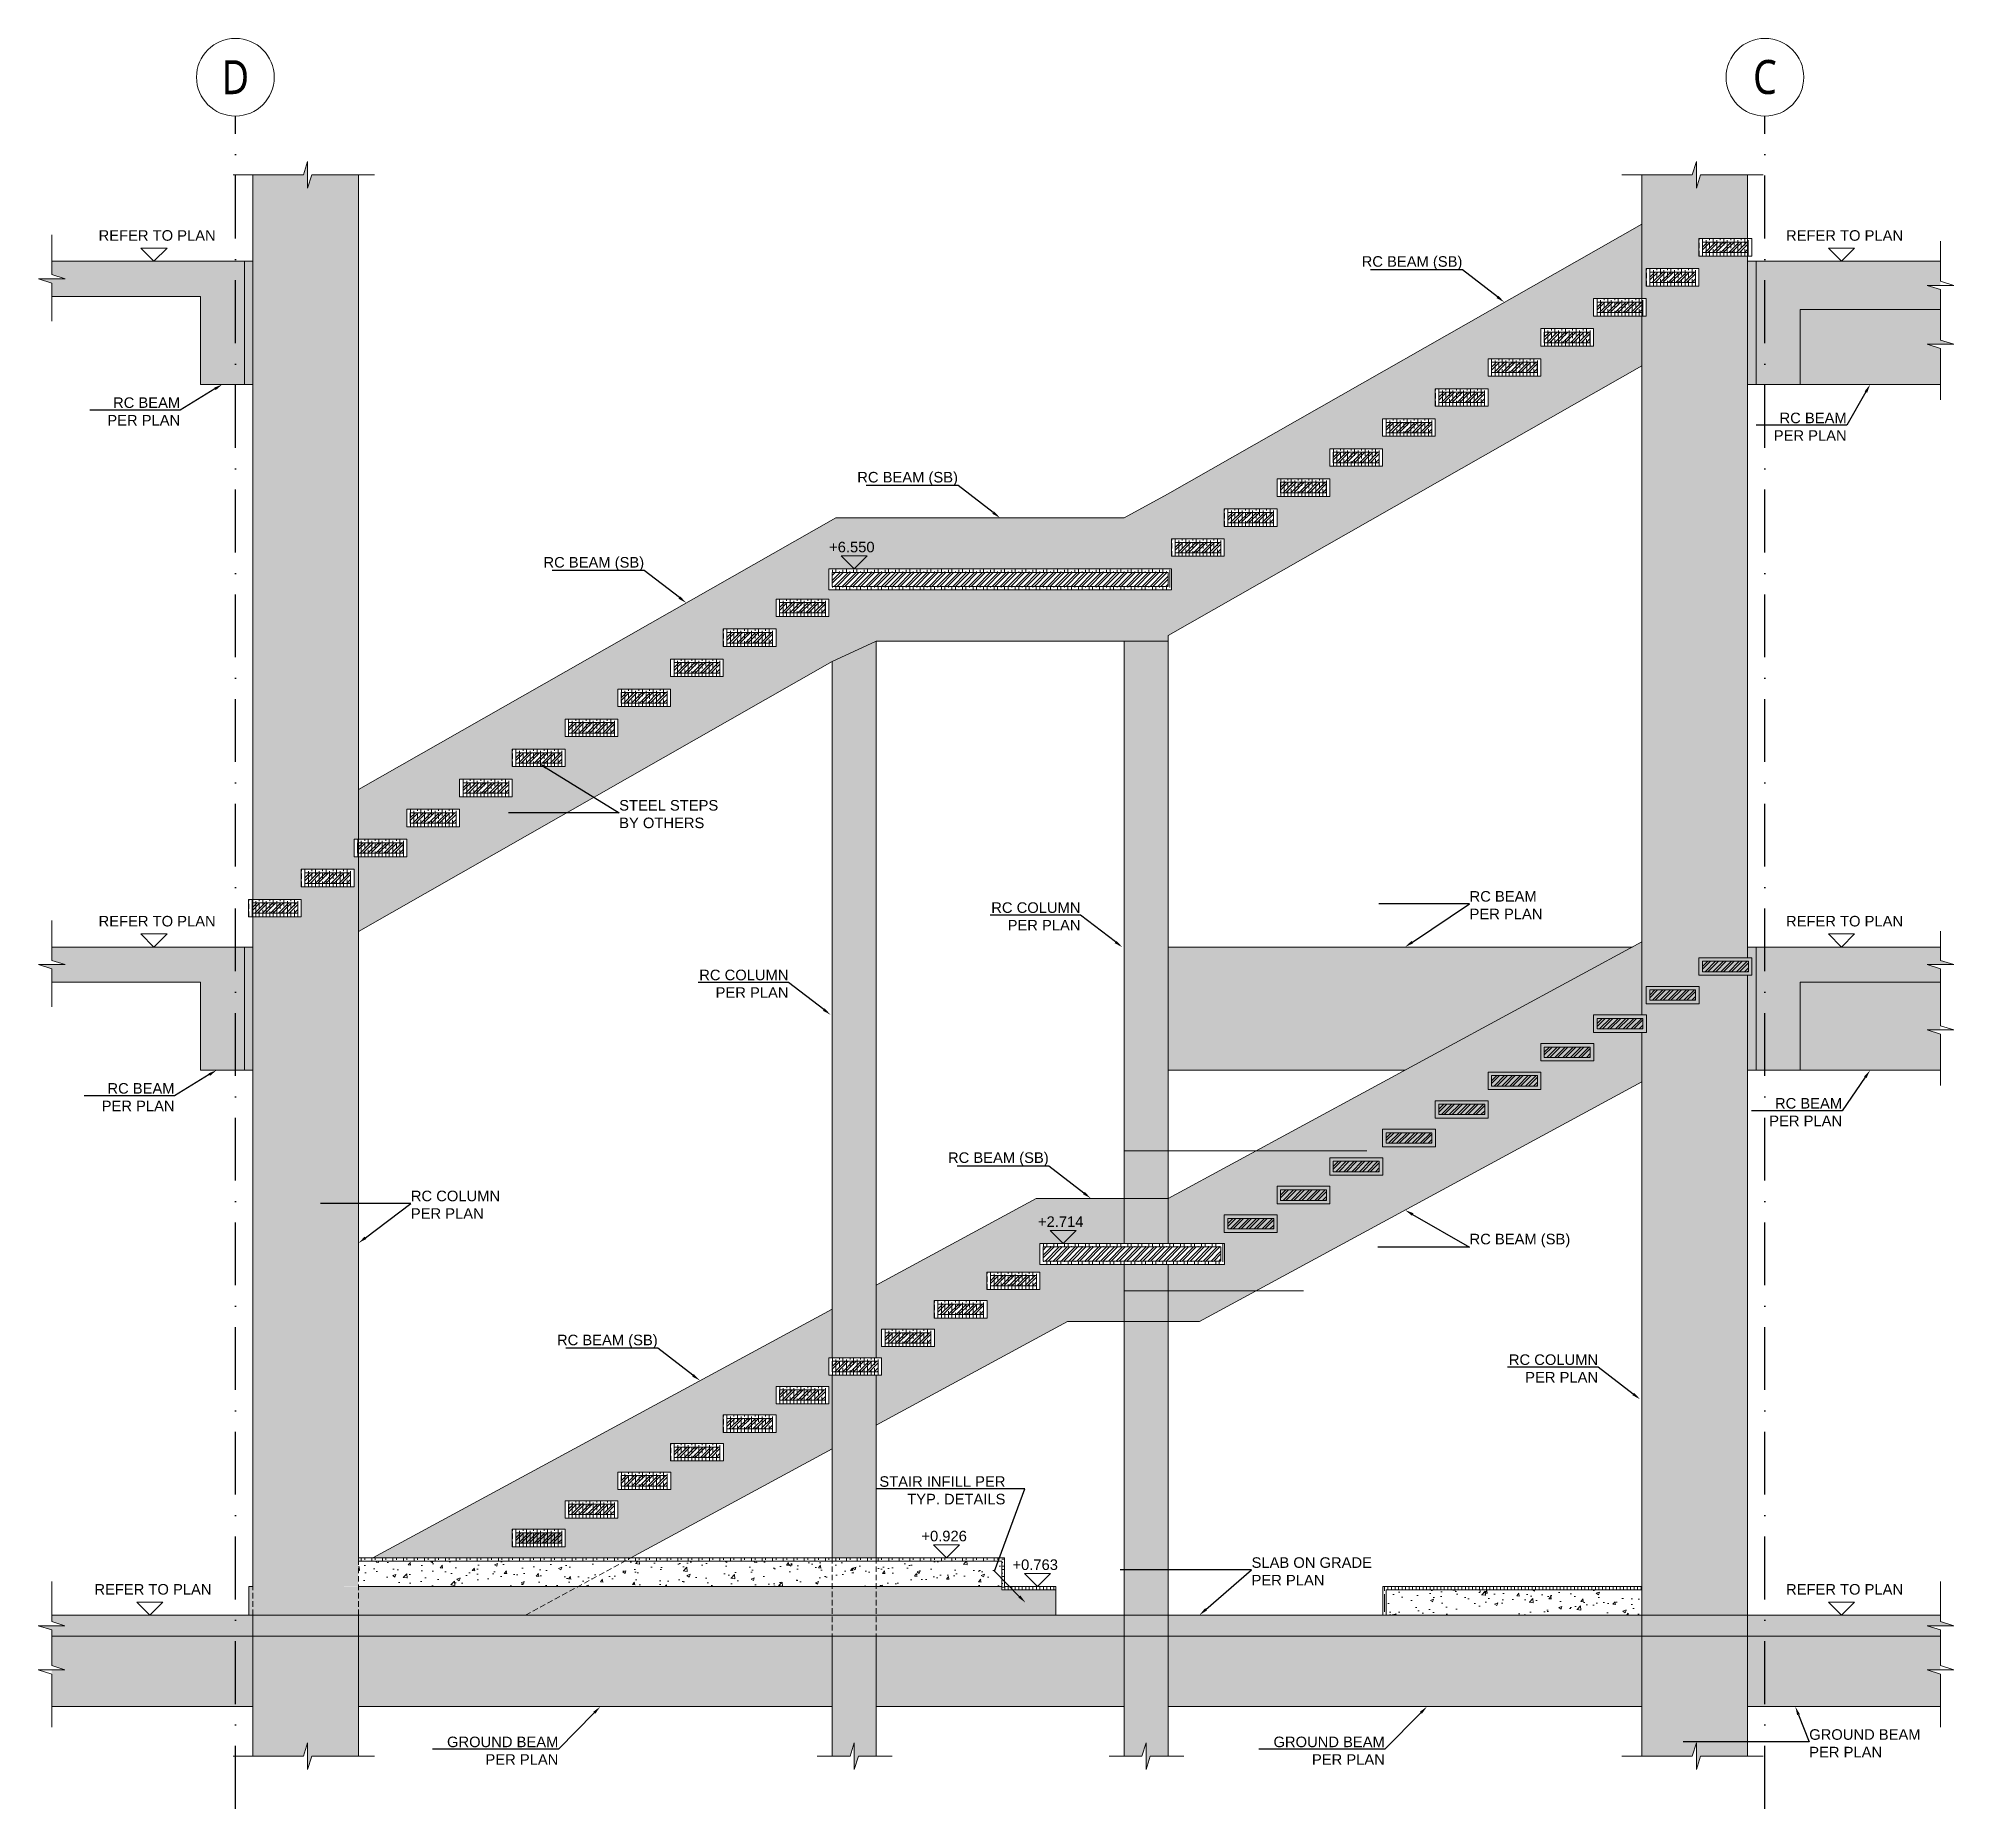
# Model space of a CAD drawing. Header units: millimetres. Extents: x -75675 to 439858, y -36597 to -1720.
# Drawn here: x 13428 to 24323, y -36280 to -26211 of the extents above; entities that cross this region are included whole.
import ezdxf
from ezdxf import colors
from ezdxf.entities.mleader import LeaderData, LeaderLine
from ezdxf.math import Vec2, Vec3

# ---------------------------------------------------------------- set-up
doc = ezdxf.new("R2010")
doc.units = ezdxf.units.MM
doc.header["$LTSCALE"] = 75
for name, pattern in [('Dash Dot 3_16_', [7.9375, 4.7625, -1.5875, 0, -1.5875]), ('Dot & Dashed', [502.708322, 238.125, -132.291667, 0, -132.291655]), ('HIDDEN2', [0.635, 0.423333, -0.211667])]:
    doc.linetypes.add(name, pattern=pattern)
doc.layers.add('00_A_GRIDS.3D', color=7, linetype='Continuous')
doc.layers.add('05_DIMENSION_SETTING OUT EXTERIOR.DIM', color=7, linetype='Continuous')
for name, color, linetype, lineweight in [('A-ANNO-DIMS', 211, 'Continuous', 9), ('G-ANNO-SYMB', 111, 'Continuous', 9), ('S-HATCH', 8, 'Continuous', 9), ('S-Slab', 3, 'Continuous', 13)]:
    doc.layers.add(name, color=color, linetype=linetype, lineweight=lineweight)
doc.styles.add('GENERATED_STYLE_1', font='arial.ttf')
doc.styles.add('GENERATED_STYLE_3', font='trebuc.ttf', dxfattribs={"width": 0.78})
pattern_1 = [(90, (-415535.116, 0), (60, -4e-15), [100, -20]), (90, (-415515.116, -20), (60, -4e-15), [60, -15, 30, -15]), (90, (-415495.116, -50), (60, -4e-15), [100, -20])]
pattern_2 = [(45, (-415535.116, 0), (-22.4506403, 22.4506403), []), (45, (-415535.116, 15.875), (-22.4506403, 22.4506403), [])]
pattern_3 = [(50, (-415535.12, 0), (182.18467, -15.939086), [19.05, -209.55]), (355, (-415535.12, 0), (-35.24342, 191.056845), [15.24, -167.640584]), (100.451445, (-415519.93, -1.33), (146.94125, 175.11775), [16.19001, -178.090245]), (46.1842, (-415535.12, 50.8), (271.07904, -42.04233), [28.575, -314.325]), (96.63556, (-415512.53, 47.3), (237.40413, 247.42612), [24.28502, -267.1356]), (351.18415, (-415535.12, 50.8), (237.40413, 247.42612), [22.85997, -251.45973]), (21, (-415509.72, 38.1), (151.61439, -102.2652), [19.05, -209.55]), (326, (-415509.72, 38.1), (61.80203, 184.18797), [15.24, -167.64]), (71.451445, (-415497.08, 29.58), (213.41642, 81.92277), [16.19001, -178.08994]), (37.5, (-415535.116, 0), (3.088603, 84.555039), [0, -165.608, 0, -170.18, 0, -168.275]), (7.5, (-415535.12, 0), (66.819663, 100.180575), [0, -97.028, 0, -161.798, 0, -64.135]), (327.5, (-415591.76, 0), (135.590595, -5.728744), [0, -63.5, 0, -198.12, 0, -262.89]), (317.5, (-415617.16, 0), (148.12918, 25.42649), [0, -82.55, 0, -131.572, 0, -186.69])]

msp = doc.modelspace()

# ---------------------------------------------------------------- texts
at = {"layer": '00_A_GRIDS.3D', "color": 1, "linetype": 'Dot & Dashed', "lineweight": 0, "char_height": 193.5, "width": 448.65, "attachment_point": 5, "style": 'GENERATED_STYLE_3'}
for s, insert in [('{\\W0.85;D}', (14549, -26432)), ('{\\W0.85;C}', (23249, -26432))]:
    msp.add_mtext(s, dxfattribs=dict(at, insert=insert))
at = {"layer": '05_DIMENSION_SETTING OUT EXTERIOR.DIM', "color": 2, "lineweight": 25, "char_height": 60, "attachment_point": 7, "style": 'GENERATED_STYLE_1'}
for s, insert in [('\\A1;REFER TO PLAN', (13771, -27363)), ('\\A1;REFER TO PLAN', (23369, -27363)), ('\\A1;+6.550', (17926, -29135)), ('\\A1;REFER TO PLAN', (13771, -31263)), ('\\A1;REFER TO PLAN', (23369, -31263)), ('\\A1;+2.714', (19114, -32971)), ('\\A1;+0.926', (18451, -34760)), ('\\A1;+0.763', (18969, -34923)), ('\\A1;REFER TO PLAN', (13747, -35063)), ('\\A1;REFER TO PLAN', (23369, -35063))]:
    msp.add_mtext(s, dxfattribs=dict(at, insert=insert))

# ---------------------------------------------------------------- hatches: boundary and pattern name
at = {"layer": 'S-HATCH', "transparency": 33554687}
h = msp.add_hatch(color=9, dxfattribs=at)
h.dxf.hatch_style = 1
h.paths.add_polyline_path([(15249, -35299), (14649, -35299), (14649, -35982), (14936, -35982), (14960, -35906), (14960, -35982), (14960, -36057), (14984, -35982), (15249, -35982)])
h.paths.add_polyline_path([(15249, -30866), (15224, -30866), (15224, -30766), (15249, -30766), (15249, -26988), (14984, -26988), (14960, -27063), (14960, -26988), (14960, -26912), (14936, -26988), (14649, -26988), (14649, -31108), (14924, -31108), (14924, -31207), (14649, -31207), (14649, -35017), (15249, -35016), (15249, -34853), (15249, -34854)])
h.paths.add_polyline_path([(14924, -31037), (14924, -30937), (15224, -30937), (15224, -31037)], flags=16)
h.paths.add_polyline_path([(14944, -31017), (14944, -30957), (15204, -30957), (15204, -31017)], flags=0)
h.paths.add_polyline_path([(23149, -27449), (22874, -27449), (22874, -27350), (23149, -27350), (23149, -26988), (22883, -26988), (22859, -27063), (22859, -26988), (22859, -26912), (22835, -26988), (22549, -26988), (22549, -27691), (22574, -27691), (22574, -27791), (22549, -27791), (22549, -31765), (22575, -31765), (22575, -31865), (22549, -31865), (22549, -35179), (23149, -35179), (23149, -31540), (22874, -31540), (22874, -31440), (23149, -31440)])
h.paths.add_polyline_path([(22875, -31603), (22875, -31702), (22574, -31702), (22574, -31603)], flags=16)
h.paths.add_polyline_path([(22855, -31623), (22855, -31682), (22594, -31682), (22594, -31623)], flags=0)
h.paths.add_polyline_path([(22574, -27620), (22574, -27520), (22874, -27520), (22874, -27620)], flags=16)
h.paths.add_polyline_path([(22594, -27600), (22594, -27540), (22854, -27540), (22854, -27600)], flags=0)
h.paths.add_polyline_path([(23149, -35299), (22549, -35299), (22549, -35982), (22835, -35982), (22859, -35906), (22859, -35982), (22859, -36057), (22883, -35982), (23149, -35982)])
h = msp.add_hatch(color=256, dxfattribs=at)
h.dxf.hatch_style = 1
h.paths.add_polyline_path([(19604, -29639), (19854, -29639), (19854, -29607), (22549, -28073), (22549, -27791), (22274, -27791), (22274, -27691), (22549, -27691), (22549, -27267), (19851, -28804), (19604, -28939), (18194, -28939), (17964, -28939), (15249, -30484), (15249, -30766), (15524, -30766), (15524, -30866), (15249, -30866), (15249, -31290), (17944, -29755), (18194, -29639)])
h.paths.add_polyline_path([(17924, -29348), (17924, -29229), (19874, -29229), (19874, -29348)], flags=16)
h.paths.add_polyline_path([(17944, -29328), (17944, -29249), (19854, -29249), (19854, -29328)], flags=0)
h.paths.add_polyline_path([(17924, -29499), (17624, -29499), (17624, -29400), (17924, -29400)], flags=16)
h.paths.add_polyline_path([(17904, -29479), (17644, -29479), (17644, -29420), (17904, -29420)], flags=0)
h.paths.add_polyline_path([(17624, -29670), (17324, -29670), (17324, -29570), (17624, -29570)], flags=16)
h.paths.add_polyline_path([(17604, -29590), (17604, -29650), (17344, -29650), (17344, -29590)], flags=0)
h.paths.add_polyline_path([(17324, -29741), (17324, -29841), (17024, -29841), (17024, -29741)], flags=16)
h.paths.add_polyline_path([(17304, -29761), (17304, -29821), (17044, -29821), (17044, -29761)], flags=0)
h.paths.add_polyline_path([(19874, -29157), (19874, -29058), (20174, -29058), (20174, -29157)], flags=16)
h.paths.add_polyline_path([(19894, -29137), (19894, -29078), (20154, -29078), (20154, -29137)], flags=0)
h.paths.add_polyline_path([(17024, -29912), (17024, -30012), (16724, -30012), (16724, -29912)], flags=16)
h.paths.add_polyline_path([(17004, -29932), (17004, -29992), (16744, -29992), (16744, -29932)], flags=0)
h.paths.add_polyline_path([(20174, -28987), (20174, -28887), (20474, -28887), (20474, -28987)], flags=16)
h.paths.add_polyline_path([(20194, -28967), (20194, -28907), (20454, -28907), (20454, -28967)], flags=0)
h.paths.add_polyline_path([(16724, -30083), (16724, -30182), (16424, -30182), (16424, -30083)], flags=16)
h.paths.add_polyline_path([(16704, -30103), (16704, -30162), (16444, -30162), (16444, -30103)], flags=0)
h.paths.add_polyline_path([(20474, -28816), (20474, -28716), (20774, -28716), (20774, -28816)], flags=16)
h.paths.add_polyline_path([(20494, -28796), (20494, -28736), (20754, -28736), (20754, -28796)], flags=0)
h.paths.add_polyline_path([(16425, -30254), (16425, -30353), (16124, -30353), (16124, -30254)], flags=16)
h.paths.add_polyline_path([(16405, -30274), (16405, -30333), (16144, -30333), (16144, -30274)], flags=0)
h.paths.add_polyline_path([(20774, -28645), (20774, -28545), (21074, -28545), (21074, -28645)], flags=16)
h.paths.add_polyline_path([(20794, -28625), (20794, -28565), (21054, -28565), (21054, -28625)], flags=0)
h.paths.add_polyline_path([(16124, -30425), (16124, -30524), (15824, -30524), (15824, -30425)], flags=16)
h.paths.add_polyline_path([(16104, -30445), (16104, -30504), (15844, -30504), (15844, -30445)], flags=0)
h.paths.add_polyline_path([(21074, -28474), (21074, -28375), (21374, -28375), (21374, -28474)], flags=16)
h.paths.add_polyline_path([(21094, -28454), (21094, -28395), (21354, -28395), (21354, -28454)], flags=0)
h.paths.add_polyline_path([(15824, -30595), (15824, -30695), (15524, -30695), (15524, -30595)], flags=16)
h.paths.add_polyline_path([(15804, -30615), (15804, -30675), (15544, -30675), (15544, -30615)], flags=0)
h.paths.add_polyline_path([(21374, -28303), (21374, -28204), (21674, -28204), (21674, -28303)], flags=16)
h.paths.add_polyline_path([(21394, -28283), (21394, -28224), (21654, -28224), (21654, -28283)], flags=0)
h.paths.add_polyline_path([(21674, -28132), (21674, -28033), (21974, -28033), (21974, -28132)], flags=16)
h.paths.add_polyline_path([(21694, -28112), (21694, -28053), (21954, -28053), (21954, -28112)], flags=0)
h.paths.add_polyline_path([(21974, -27962), (21974, -27862), (22274, -27862), (22274, -27962)], flags=16)
h.paths.add_polyline_path([(21994, -27942), (21994, -27882), (22254, -27882), (22254, -27942)], flags=0)
at = {"layer": 'S-HATCH'}
h = msp.add_hatch(dxfattribs=at)
h.set_pattern_fill('GOST_WOOD', color=9, scale=10)
h.set_pattern_definition([(90, (-408785.45, 7340.667), (60, -4e-15), [100, -20]), (90, (-408765.45, 7320.667), (60, -4e-15), [60, -15, 30, -15]), (90, (-408745.45, 7290.667), (60, -4e-15), [100, -20])])
h.paths.add_polyline_path([(22874, -27449), (23174, -27449), (23174, -27350), (22874, -27350)])
at = {"layer": 'S-HATCH', "transparency": 33554687}
h = msp.add_hatch(dxfattribs=at)
h.set_pattern_fill('STEEL', color=9, scale=10)
h.set_pattern_definition([(45, (-408785.448, 7340.667), (-22.4506403, 22.4506403), []), (45, (-408785.448, 7356.542), (-22.4506403, 22.4506403), [])])
h.paths.add_polyline_path([(23154, -27370), (22894, -27370), (22894, -27429), (23154, -27429)])
h = msp.add_hatch(color=256, dxfattribs=at)
h.dxf.hatch_style = 1
h.paths.add_polyline_path([(14549, -27479), (14350, -27479), (13504, -27479), (13504, -27555), (13580, -27579), (13504, -27579), (13429, -27579), (13504, -27603), (13504, -27679), (14350, -27679), (14350, -28179), (14549, -28179)])
h = msp.add_hatch(color=256, dxfattribs=at)
h.dxf.hatch_style = 1
h.paths.add_polyline_path([(14600, -27479), (14549, -27479), (14549, -28179), (14600, -28179)])
h = msp.add_hatch(color=9, dxfattribs=at)
h.dxf.hatch_style = 1
h.paths.add_polyline_path([(14649, -27479), (14600, -27479), (14600, -28179), (14649, -28179)])
at = {"layer": 'S-HATCH'}
h = msp.add_hatch(dxfattribs=at)
h.set_pattern_fill('GOST_WOOD', color=9, scale=10)
h.set_pattern_definition([(90, (-409085.45, 7169.833), (60, -4e-15), [100, -20]), (90, (-409065.45, 7149.833), (60, -4e-15), [60, -15, 30, -15]), (90, (-409045.45, 7119.833), (60, -4e-15), [100, -20])])
h.paths.add_polyline_path([(22574, -27620), (22874, -27620), (22874, -27520), (22574, -27520)])
at = {"layer": 'S-HATCH', "transparency": 33554687}
h = msp.add_hatch(dxfattribs=at)
h.set_pattern_fill('STEEL', color=9, scale=10)
h.set_pattern_definition([(45, (-409085.448, 7169.833), (-22.4506403, 22.4506403), []), (45, (-409085.448, 7185.708), (-22.4506403, 22.4506403), [])])
h.paths.add_polyline_path([(22854, -27540), (22594, -27540), (22594, -27600), (22854, -27600)])
h = msp.add_hatch(color=9, dxfattribs=at)
h.dxf.hatch_style = 1
h.paths.add_polyline_path([(23200, -27479), (23149, -27479), (23149, -28179), (23200, -28179)])
h = msp.add_hatch(color=256, dxfattribs=at)
h.dxf.hatch_style = 1
h.paths.add_polyline_path([(24171, -27616), (24247, -27616), (24247, -27479), (23450, -27479), (23200, -27479), (23200, -28179), (23450, -28179), (23450, -27754), (24247, -27754), (24247, -27640)])
at = {"layer": 'S-HATCH'}
h = msp.add_hatch(dxfattribs=at)
h.set_pattern_fill('GOST_WOOD', color=9, scale=10)
h.set_pattern_definition([(90, (-409385.45, 6999), (60, -4e-15), [100, -20]), (90, (-409365.45, 6979), (60, -4e-15), [60, -15, 30, -15]), (90, (-409345.45, 6949), (60, -4e-15), [100, -20])])
h.paths.add_polyline_path([(22274, -27791), (22574, -27791), (22574, -27691), (22274, -27691)])
at = {"layer": 'S-HATCH', "transparency": 33554687}
h = msp.add_hatch(dxfattribs=at)
h.set_pattern_fill('STEEL', color=9, scale=10)
h.set_pattern_definition([(45, (-409385.448, 6999), (-22.4506403, 22.4506403), []), (45, (-409385.448, 7014.875), (-22.4506403, 22.4506403), [])])
h.paths.add_polyline_path([(22554, -27711), (22294, -27711), (22294, -27771), (22554, -27771)])
h = msp.add_hatch(color=9, dxfattribs=at)
h.dxf.hatch_style = 1
h.paths.add_polyline_path([(24247, -27927), (24247, -27760), (24247, -27754), (23450, -27754), (23449, -28179), (24247, -28179), (24247, -27975), (24171, -27951), (24247, -27951), (24323, -27951)])
at = {"layer": 'S-HATCH'}
h = msp.add_hatch(dxfattribs=at)
h.set_pattern_fill('GOST_WOOD', color=9, scale=10)
h.set_pattern_definition([(90, (-409685.45, 6828.167), (60, -4e-15), [100, -20]), (90, (-409665.45, 6808.167), (60, -4e-15), [60, -15, 30, -15]), (90, (-409645.45, 6778.167), (60, -4e-15), [100, -20])])
h.paths.add_polyline_path([(21974, -27962), (22274, -27962), (22274, -27862), (21974, -27862)])
at = {"layer": 'S-HATCH', "transparency": 33554687}
h = msp.add_hatch(dxfattribs=at)
h.set_pattern_fill('STEEL', color=9, scale=10)
h.set_pattern_definition([(45, (-409685.448, 6828.167), (-22.4506403, 22.4506403), []), (45, (-409685.448, 6844.042), (-22.4506403, 22.4506403), [])])
h.paths.add_polyline_path([(22254, -27882), (21994, -27882), (21994, -27942), (22254, -27942)])
at = {"layer": 'S-HATCH'}
h = msp.add_hatch(dxfattribs=at)
h.set_pattern_fill('GOST_WOOD', color=9, scale=10)
h.set_pattern_definition([(90, (-409985.45, 6657.333), (60, -4e-15), [100, -20]), (90, (-409965.45, 6637.333), (60, -4e-15), [60, -15, 30, -15]), (90, (-409945.45, 6607.333), (60, -4e-15), [100, -20])])
h.paths.add_polyline_path([(21674, -28132), (21974, -28132), (21974, -28033), (21674, -28033)])
at = {"layer": 'S-HATCH', "transparency": 33554687}
h = msp.add_hatch(dxfattribs=at)
h.set_pattern_fill('STEEL', color=9, scale=10)
h.set_pattern_definition([(45, (-409985.448, 6657.333), (-22.4506403, 22.4506403), []), (45, (-409985.448, 6673.208), (-22.4506403, 22.4506403), [])])
h.paths.add_polyline_path([(21954, -28053), (21694, -28053), (21694, -28112), (21954, -28112)])
at = {"layer": 'S-HATCH'}
h = msp.add_hatch(dxfattribs=at)
h.set_pattern_fill('GOST_WOOD', color=9, scale=10)
h.set_pattern_definition([(90, (-410285.45, 6486.5), (60, -4e-15), [100, -20]), (90, (-410265.45, 6466.5), (60, -4e-15), [60, -15, 30, -15]), (90, (-410245.45, 6436.5), (60, -4e-15), [100, -20])])
h.paths.add_polyline_path([(21374, -28303), (21674, -28303), (21674, -28204), (21374, -28204)])
at = {"layer": 'S-HATCH', "transparency": 33554687}
h = msp.add_hatch(dxfattribs=at)
h.set_pattern_fill('STEEL', color=9, scale=10)
h.set_pattern_definition([(45, (-410285.448, 6486.5), (-22.4506403, 22.4506403), []), (45, (-410285.448, 6502.375), (-22.4506403, 22.4506403), [])])
h.paths.add_polyline_path([(21654, -28224), (21394, -28224), (21394, -28283), (21654, -28283)])
at = {"layer": 'S-HATCH'}
h = msp.add_hatch(dxfattribs=at)
h.set_pattern_fill('GOST_WOOD', color=9, scale=10)
h.set_pattern_definition([(90, (-410585.45, 6315.667), (60, -4e-15), [100, -20]), (90, (-410565.45, 6295.667), (60, -4e-15), [60, -15, 30, -15]), (90, (-410545.45, 6265.667), (60, -4e-15), [100, -20])])
h.paths.add_polyline_path([(21074, -28474), (21374, -28474), (21374, -28375), (21074, -28375)])
at = {"layer": 'S-HATCH', "transparency": 33554687}
h = msp.add_hatch(dxfattribs=at)
h.set_pattern_fill('STEEL', color=9, scale=10)
h.set_pattern_definition([(45, (-410585.448, 6315.667), (-22.4506403, 22.4506403), []), (45, (-410585.448, 6331.542), (-22.4506403, 22.4506403), [])])
h.paths.add_polyline_path([(21354, -28395), (21094, -28395), (21094, -28454), (21354, -28454)])
at = {"layer": 'S-HATCH'}
h = msp.add_hatch(dxfattribs=at)
h.set_pattern_fill('GOST_WOOD', color=9, scale=10)
h.set_pattern_definition([(90, (-410885.45, 6144.833), (60, -4e-15), [100, -20]), (90, (-410865.45, 6124.833), (60, -4e-15), [60, -15, 30, -15]), (90, (-410845.45, 6094.833), (60, -4e-15), [100, -20])])
h.paths.add_polyline_path([(20774, -28645), (21074, -28645), (21074, -28545), (20774, -28545)])
at = {"layer": 'S-HATCH', "transparency": 33554687}
h = msp.add_hatch(dxfattribs=at)
h.set_pattern_fill('STEEL', color=9, scale=10)
h.set_pattern_definition([(45, (-410885.448, 6144.833), (-22.4506403, 22.4506403), []), (45, (-410885.448, 6160.708), (-22.4506403, 22.4506403), [])])
h.paths.add_polyline_path([(21054, -28565), (20794, -28565), (20794, -28625), (21054, -28625)])
at = {"layer": 'S-HATCH'}
h = msp.add_hatch(dxfattribs=at)
h.set_pattern_fill('GOST_WOOD', color=9, scale=10)
h.set_pattern_definition([(90, (-411185.45, 5974), (60, -4e-15), [100, -20]), (90, (-411165.45, 5954), (60, -4e-15), [60, -15, 30, -15]), (90, (-411145.45, 5924), (60, -4e-15), [100, -20])])
h.paths.add_polyline_path([(20474, -28816), (20774, -28816), (20774, -28716), (20474, -28716)])
at = {"layer": 'S-HATCH', "transparency": 33554687}
h = msp.add_hatch(dxfattribs=at)
h.set_pattern_fill('STEEL', color=9, scale=10)
h.set_pattern_definition([(45, (-411185.448, 5974), (-22.4506403, 22.4506403), []), (45, (-411185.448, 5989.875), (-22.4506403, 22.4506403), [])])
h.paths.add_polyline_path([(20754, -28736), (20494, -28736), (20494, -28796), (20754, -28796)])
at = {"layer": 'S-HATCH'}
h = msp.add_hatch(dxfattribs=at)
h.set_pattern_fill('GOST_WOOD', color=9, scale=10)
h.set_pattern_definition([(90, (-411485.45, 5803.167), (60, -4e-15), [100, -20]), (90, (-411465.45, 5783.167), (60, -4e-15), [60, -15, 30, -15]), (90, (-411445.45, 5753.167), (60, -4e-15), [100, -20])])
h.paths.add_polyline_path([(20174, -28987), (20474, -28987), (20474, -28887), (20174, -28887)])
at = {"layer": 'S-HATCH', "transparency": 33554687}
h = msp.add_hatch(dxfattribs=at)
h.set_pattern_fill('STEEL', color=9, scale=10)
h.set_pattern_definition([(45, (-411485.448, 5803.167), (-22.4506403, 22.4506403), []), (45, (-411485.448, 5819.042), (-22.4506403, 22.4506403), [])])
h.paths.add_polyline_path([(20454, -28907), (20194, -28907), (20194, -28967), (20454, -28967)])
at = {"layer": 'S-HATCH'}
h = msp.add_hatch(dxfattribs=at)
h.set_pattern_fill('GOST_WOOD', color=9, scale=10)
h.set_pattern_definition([(90, (-411785.45, 5632.333), (60, -4e-15), [100, -20]), (90, (-411765.45, 5612.333), (60, -4e-15), [60, -15, 30, -15]), (90, (-411745.45, 5582.333), (60, -4e-15), [100, -20])])
h.paths.add_polyline_path([(19874, -29157), (20174, -29157), (20174, -29058), (19874, -29058)])
at = {"layer": 'S-HATCH', "transparency": 33554687}
h = msp.add_hatch(dxfattribs=at)
h.set_pattern_fill('STEEL', color=9, scale=10)
h.set_pattern_definition([(45, (-411785.448, 5632.333), (-22.4506403, 22.4506403), []), (45, (-411785.448, 5648.208), (-22.4506403, 22.4506403), [])])
h.paths.add_polyline_path([(20154, -29078), (19894, -29078), (19894, -29137), (20154, -29137)])
at = {"layer": 'S-HATCH'}
h = msp.add_hatch(dxfattribs=at)
h.set_pattern_fill('GOST_WOOD', color=9, scale=10)
h.set_pattern_definition([(90, (-416735.45, 3836.5), (60, -4e-15), [100, -20]), (90, (-416715.45, 3816.5), (60, -4e-15), [60, -15, 30, -15]), (90, (-416695.45, 3786.5), (60, -4e-15), [100, -20])])
h.paths.add_polyline_path([(18654, -29328), (18404, -29328), (18404, -29348), (18654, -29348)])
h.paths.add_polyline_path([(19874, -29229), (18654, -29229), (18654, -29249), (19854, -29249), (19854, -29328), (18654, -29328), (18654, -29348), (19874, -29348)])
h.paths.add_polyline_path([(18654, -29229), (18404, -29229), (18404, -29249), (18654, -29249)])
h.paths.add_polyline_path([(18404, -29229), (17924, -29229), (17924, -29348), (18404, -29348), (18404, -29328), (17944, -29328), (17944, -29249), (18404, -29249)])
at = {"layer": 'S-HATCH', "transparency": 33554687}
h = msp.add_hatch(dxfattribs=at)
h.set_pattern_fill('STEEL', color=9, scale=10)
h.set_pattern_definition([(45, (-416735.448, 3836.5), (-22.4506403, 22.4506403), []), (45, (-416735.448, 3852.375), (-22.4506403, 22.4506403), [])])
h.paths.add_polyline_path([(17944, -29328), (19854, -29328), (19854, -29249), (17944, -29249)])
at = {"layer": 'S-HATCH'}
h = msp.add_hatch(dxfattribs=at)
h.set_pattern_fill('GOST_WOOD', color=9, scale=10)
h.set_pattern_definition([(90, (-414035.45, 5290.667), (60, -4e-15), [100, -20]), (90, (-414015.45, 5270.667), (60, -4e-15), [60, -15, 30, -15]), (90, (-413995.45, 5240.667), (60, -4e-15), [100, -20])])
h.paths.add_polyline_path([(17624, -29499), (17924, -29499), (17924, -29400), (17624, -29400)])
at = {"layer": 'S-HATCH', "transparency": 33554687}
h = msp.add_hatch(dxfattribs=at)
h.set_pattern_fill('STEEL', color=9, scale=10)
h.set_pattern_definition([(45, (-414035.448, 5290.667), (-22.4506403, 22.4506403), []), (45, (-414035.448, 5306.542), (-22.4506403, 22.4506403), [])])
h.paths.add_polyline_path([(17904, -29420), (17644, -29420), (17644, -29479), (17904, -29479)])
at = {"layer": 'S-HATCH'}
h = msp.add_hatch(dxfattribs=at)
h.set_pattern_fill('GOST_WOOD', color=9, scale=10)
h.set_pattern_definition([(90, (-414335.45, 5119.833), (60, -4e-15), [100, -20]), (90, (-414315.45, 5099.833), (60, -4e-15), [60, -15, 30, -15]), (90, (-414295.45, 5069.833), (60, -4e-15), [100, -20])])
h.paths.add_polyline_path([(17324, -29670), (17624, -29670), (17624, -29570), (17324, -29570)])
at = {"layer": 'S-HATCH', "transparency": 33554687}
h = msp.add_hatch(dxfattribs=at)
h.set_pattern_fill('STEEL', color=9, scale=10)
h.set_pattern_definition([(45, (-414335.448, 5119.833), (-22.4506403, 22.4506403), []), (45, (-414335.448, 5135.708), (-22.4506403, 22.4506403), [])])
h.paths.add_polyline_path([(17604, -29590), (17344, -29590), (17344, -29650), (17604, -29650)])
at = {"layer": 'S-HATCH'}
h = msp.add_hatch(dxfattribs=at)
h.set_pattern_fill('GOST_WOOD', color=9, scale=10)
h.set_pattern_definition([(90, (-414635.45, 4949), (60, -4e-15), [100, -20]), (90, (-414615.45, 4929), (60, -4e-15), [60, -15, 30, -15]), (90, (-414595.45, 4899), (60, -4e-15), [100, -20])])
h.paths.add_polyline_path([(17024, -29841), (17324, -29841), (17324, -29741), (17024, -29741)])
at = {"layer": 'S-HATCH', "transparency": 33554687}
h = msp.add_hatch(color=9, dxfattribs=at)
h.dxf.hatch_style = 1
h.paths.add_polyline_path([(18194, -35299), (17944, -35299), (17944, -35982), (18045, -35982), (18069, -35906), (18069, -35982), (18069, -36057), (18093, -35982), (18194, -35982)])
h.paths.add_polyline_path([(19604, -35982), (19705, -35982), (19729, -35906), (19729, -35982), (19729, -36057), (19753, -35982), (19854, -35982), (19854, -35299), (19604, -35299)])
h.paths.add_polyline_path([(19604, -35179), (19854, -35179), (19854, -33185), (19604, -33185)])
h.paths.add_polyline_path([(17944, -34854), (18194, -34854), (18194, -33815), (17944, -33815)])
h.paths.add_polyline_path([(18194, -29639), (17944, -29755), (17944, -33715), (18194, -33715)])
h.paths.add_polyline_path([(19854, -29639), (19604, -29639), (19604, -33065), (19854, -33065)])
h = msp.add_hatch(dxfattribs=at)
h.set_pattern_fill('STEEL', color=9, scale=10)
h.set_pattern_definition([(45, (-414635.448, 4949), (-22.4506403, 22.4506403), []), (45, (-414635.448, 4964.875), (-22.4506403, 22.4506403), [])])
h.paths.add_polyline_path([(17304, -29761), (17044, -29761), (17044, -29821), (17304, -29821)])
at = {"layer": 'S-HATCH'}
h = msp.add_hatch(dxfattribs=at)
h.set_pattern_fill('GOST_WOOD', color=9, scale=10)
h.set_pattern_definition([(90, (-414935.45, 4778.167), (60, -4e-15), [100, -20]), (90, (-414915.45, 4758.167), (60, -4e-15), [60, -15, 30, -15]), (90, (-414895.45, 4728.167), (60, -4e-15), [100, -20])])
h.paths.add_polyline_path([(16724, -30012), (17024, -30012), (17024, -29912), (16724, -29912)])
at = {"layer": 'S-HATCH', "transparency": 33554687}
h = msp.add_hatch(dxfattribs=at)
h.set_pattern_fill('STEEL', color=9, scale=10)
h.set_pattern_definition([(45, (-414935.448, 4778.167), (-22.4506403, 22.4506403), []), (45, (-414935.448, 4794.042), (-22.4506403, 22.4506403), [])])
h.paths.add_polyline_path([(17004, -29932), (16744, -29932), (16744, -29992), (17004, -29992)])
at = {"layer": 'S-HATCH'}
h = msp.add_hatch(dxfattribs=at)
h.set_pattern_fill('GOST_WOOD', color=9, scale=10)
h.set_pattern_definition([(90, (-415235.45, 4607.333), (60, -4e-15), [100, -20]), (90, (-415215.45, 4587.333), (60, -4e-15), [60, -15, 30, -15]), (90, (-415195.45, 4557.333), (60, -4e-15), [100, -20])])
h.paths.add_polyline_path([(16424, -30182), (16724, -30182), (16724, -30083), (16424, -30083)])
at = {"layer": 'S-HATCH', "transparency": 33554687}
h = msp.add_hatch(dxfattribs=at)
h.set_pattern_fill('STEEL', color=9, scale=10)
h.set_pattern_definition([(45, (-415235.448, 4607.333), (-22.4506403, 22.4506403), []), (45, (-415235.448, 4623.208), (-22.4506403, 22.4506403), [])])
h.paths.add_polyline_path([(16704, -30103), (16444, -30103), (16444, -30162), (16704, -30162)])
at = {"layer": 'S-HATCH'}
h = msp.add_hatch(dxfattribs=at)
h.set_pattern_fill('GOST_WOOD', color=9, scale=10)
h.set_pattern_definition([(90, (-415535.116, 4436.5), (60, -4e-15), [100, -20]), (90, (-415515.116, 4416.5), (60, -4e-15), [60, -15, 30, -15]), (90, (-415495.116, 4386.5), (60, -4e-15), [100, -20])])
h.paths.add_polyline_path([(16124, -30353), (16425, -30353), (16425, -30254), (16124, -30254)])
at = {"layer": 'S-HATCH', "transparency": 33554687}
h = msp.add_hatch(dxfattribs=at)
h.set_pattern_fill('STEEL', color=9, scale=10)
h.set_pattern_definition([(45, (-415535.116, 4436.5), (-22.4506403, 22.4506403), []), (45, (-415535.116, 4452.375), (-22.4506403, 22.4506403), [])])
h.paths.add_polyline_path([(16405, -30274), (16144, -30274), (16144, -30333), (16405, -30333)])
at = {"layer": 'S-HATCH'}
h = msp.add_hatch(dxfattribs=at)
h.set_pattern_fill('GOST_WOOD', color=9, scale=10)
h.set_pattern_definition([(90, (-415835.45, 4265.667), (60, -4e-15), [100, -20]), (90, (-415815.45, 4245.667), (60, -4e-15), [60, -15, 30, -15]), (90, (-415795.45, 4215.667), (60, -4e-15), [100, -20])])
h.paths.add_polyline_path([(15824, -30524), (16124, -30524), (16124, -30425), (15824, -30425)])
at = {"layer": 'S-HATCH', "transparency": 33554687}
h = msp.add_hatch(dxfattribs=at)
h.set_pattern_fill('STEEL', color=9, scale=10)
h.set_pattern_definition([(45, (-415835.448, 4265.667), (-22.4506403, 22.4506403), []), (45, (-415835.448, 4281.542), (-22.4506403, 22.4506403), [])])
h.paths.add_polyline_path([(16104, -30445), (15844, -30445), (15844, -30504), (16104, -30504)])
at = {"layer": 'S-HATCH'}
h = msp.add_hatch(dxfattribs=at)
h.set_pattern_fill('GOST_WOOD', color=9, scale=10)
h.set_pattern_definition([(90, (-416135.45, 4094.833), (60, -4e-15), [100, -20]), (90, (-416115.45, 4074.833), (60, -4e-15), [60, -15, 30, -15]), (90, (-416095.45, 4044.833), (60, -4e-15), [100, -20])])
h.paths.add_polyline_path([(15524, -30695), (15824, -30695), (15824, -30595), (15524, -30595)])
at = {"layer": 'S-HATCH', "transparency": 33554687}
h = msp.add_hatch(dxfattribs=at)
h.set_pattern_fill('STEEL', color=9, scale=10)
h.set_pattern_definition([(45, (-416135.448, 4094.833), (-22.4506403, 22.4506403), []), (45, (-416135.448, 4110.708), (-22.4506403, 22.4506403), [])])
h.paths.add_polyline_path([(15804, -30615), (15544, -30615), (15544, -30675), (15804, -30675)])
at = {"layer": 'S-HATCH'}
h = msp.add_hatch(dxfattribs=at)
h.set_pattern_fill('GOST_WOOD', color=9, scale=10)
h.set_pattern_definition([(90, (-416435.45, 3924), (60, -4e-15), [100, -20]), (90, (-416415.45, 3904), (60, -4e-15), [60, -15, 30, -15]), (90, (-416395.45, 3874), (60, -4e-15), [100, -20])])
h.paths.add_polyline_path([(15224, -30866), (15524, -30866), (15524, -30766), (15224, -30766)])
at = {"layer": 'S-HATCH', "transparency": 33554687}
h = msp.add_hatch(dxfattribs=at)
h.set_pattern_fill('STEEL', color=9, scale=10)
h.set_pattern_definition([(45, (-416435.448, 3924), (-22.4506403, 22.4506403), []), (45, (-416435.448, 3939.875), (-22.4506403, 22.4506403), [])])
h.paths.add_polyline_path([(15504, -30786), (15244, -30786), (15244, -30846), (15504, -30846)])
at = {"layer": 'S-HATCH'}
h = msp.add_hatch(dxfattribs=at)
h.set_pattern_fill('GOST_WOOD', color=9, scale=10)
h.set_pattern_definition([(90, (-416735.45, 3753.167), (60, -4e-15), [100, -20]), (90, (-416715.45, 3733.167), (60, -4e-15), [60, -15, 30, -15]), (90, (-416695.45, 3703.167), (60, -4e-15), [100, -20])])
h.paths.add_polyline_path([(14924, -31037), (15224, -31037), (15224, -30937), (14924, -30937)])
at = {"layer": 'S-HATCH', "transparency": 33554687}
h = msp.add_hatch(dxfattribs=at)
h.set_pattern_fill('STEEL', color=9, scale=10)
h.set_pattern_definition([(45, (-416735.448, 3753.167), (-22.4506403, 22.4506403), []), (45, (-416735.448, 3769.042), (-22.4506403, 22.4506403), [])])
h.paths.add_polyline_path([(15204, -30957), (14944, -30957), (14944, -31017), (15204, -31017)])
at = {"layer": 'S-HATCH'}
h = msp.add_hatch(dxfattribs=at)
h.set_pattern_fill('GOST_WOOD', color=9, scale=10)
h.set_pattern_definition([(90, (-417035.45, 3582.333), (60, -4e-15), [100, -20]), (90, (-417015.45, 3562.333), (60, -4e-15), [60, -15, 30, -15]), (90, (-416995.45, 3532.333), (60, -4e-15), [100, -20])])
h.paths.add_polyline_path([(14624, -31207), (14924, -31207), (14924, -31108), (14624, -31108)])
at = {"layer": 'S-HATCH', "transparency": 33554687}
h = msp.add_hatch(dxfattribs=at)
h.set_pattern_fill('STEEL', color=9, scale=10)
h.set_pattern_definition([(45, (-417035.448, 3582.333), (-22.4506403, 22.4506403), []), (45, (-417035.448, 3598.208), (-22.4506403, 22.4506403), [])])
h.paths.add_polyline_path([(14904, -31128), (14644, -31128), (14644, -31187), (14904, -31187)])
h = msp.add_hatch(color=256, dxfattribs=at)
h.dxf.hatch_style = 1
h.paths.add_polyline_path([(17944, -34234), (17944, -33815), (17924, -33815), (17924, -33715), (17944, -33715), (17944, -33438), (15330, -34854), (16799, -34854)])
h.paths.add_polyline_path([(17625, -34140), (17324, -34140), (17324, -34040), (17625, -34040)], flags=16)
h.paths.add_polyline_path([(17605, -34120), (17344, -34120), (17344, -34060), (17605, -34060)], flags=0)
h.paths.add_polyline_path([(17624, -33977), (17624, -33878), (17925, -33878), (17925, -33977)], flags=16)
h.paths.add_polyline_path([(17644, -33957), (17644, -33898), (17905, -33898), (17905, -33957)], flags=0)
h.paths.add_polyline_path([(17325, -34302), (17024, -34302), (17024, -34203), (17325, -34203)], flags=16)
h.paths.add_polyline_path([(17305, -34282), (17044, -34282), (17044, -34223), (17305, -34223)], flags=0)
h.paths.add_polyline_path([(17025, -34365), (17025, -34465), (16724, -34465), (16724, -34365)], flags=16)
h.paths.add_polyline_path([(17005, -34385), (17005, -34445), (16744, -34445), (16744, -34385)], flags=0)
h.paths.add_polyline_path([(16725, -34528), (16725, -34627), (16424, -34627), (16424, -34528)], flags=16)
h.paths.add_polyline_path([(16705, -34548), (16705, -34607), (16444, -34607), (16444, -34548)], flags=0)
h.paths.add_polyline_path([(16425, -34690), (16425, -34790), (16124, -34790), (16124, -34690)], flags=16)
h.paths.add_polyline_path([(16405, -34710), (16405, -34770), (16144, -34770), (16144, -34710)], flags=0)
h.paths.add_polyline_path([(19282, -33509), (19604, -33509), (19604, -33185), (19124, -33185), (19124, -33065), (19604, -33065), (19604, -32809), (19104, -32809), (18194, -33302), (18194, -33715), (18225, -33715), (18225, -33815), (18194, -33815), (18194, -34098)])
h.paths.add_polyline_path([(18524, -33490), (18524, -33390), (18825, -33390), (18825, -33490)], flags=16)
h.paths.add_polyline_path([(18544, -33470), (18544, -33410), (18805, -33410), (18805, -33470)], flags=0)
h.paths.add_polyline_path([(18525, -33652), (18224, -33652), (18224, -33553), (18525, -33553)], flags=16)
h.paths.add_polyline_path([(18505, -33632), (18244, -33632), (18244, -33573), (18505, -33573)], flags=0)
h.paths.add_polyline_path([(18824, -33327), (18824, -33228), (19125, -33228), (19125, -33327)], flags=16)
h.paths.add_polyline_path([(18844, -33307), (18844, -33248), (19105, -33248), (19105, -33307)], flags=0)
h.paths.add_polyline_path([(22549, -32146), (22549, -31865), (22274, -31865), (22274, -31765), (22549, -31765), (22549, -31350), (19854, -32809), (19854, -33065), (20175, -33065), (20175, -33185), (19854, -33185), (19854, -33509), (20032, -33509)])
h.paths.add_polyline_path([(20174, -33002), (20174, -32903), (20475, -32903), (20475, -33002)], flags=16)
h.paths.add_polyline_path([(20194, -32982), (20194, -32923), (20455, -32923), (20455, -32982)], flags=0)
h.paths.add_polyline_path([(20474, -32840), (20474, -32740), (20775, -32740), (20775, -32840)], flags=16)
h.paths.add_polyline_path([(20494, -32820), (20494, -32760), (20755, -32760), (20755, -32820)], flags=0)
h.paths.add_polyline_path([(20774, -32677), (20774, -32578), (21075, -32578), (21075, -32677)], flags=16)
h.paths.add_polyline_path([(20794, -32657), (20794, -32598), (21055, -32598), (21055, -32657)], flags=0)
h.paths.add_polyline_path([(21074, -32515), (21074, -32415), (21375, -32415), (21375, -32515)], flags=16)
h.paths.add_polyline_path([(21094, -32495), (21094, -32435), (21355, -32435), (21355, -32495)], flags=0)
h.paths.add_polyline_path([(21374, -32352), (21374, -32253), (21675, -32253), (21675, -32352)], flags=16)
h.paths.add_polyline_path([(21394, -32332), (21394, -32273), (21655, -32273), (21655, -32332)], flags=0)
h.paths.add_polyline_path([(21674, -32190), (21674, -32090), (21975, -32090), (21975, -32190)], flags=16)
h.paths.add_polyline_path([(21694, -32170), (21694, -32110), (21955, -32110), (21955, -32170)], flags=0)
h.paths.add_polyline_path([(21974, -32027), (21974, -31928), (22275, -31928), (22275, -32027)], flags=16)
h.paths.add_polyline_path([(21994, -32007), (21994, -31948), (22255, -31948), (22255, -32007)], flags=0)
h = msp.add_hatch(color=256, dxfattribs=at)
h.dxf.hatch_style = 1
h.paths.add_polyline_path([(14549, -31379), (14350, -31379), (13504, -31379), (13504, -31455), (13580, -31479), (13504, -31479), (13429, -31479), (13504, -31503), (13504, -31579), (14350, -31579), (14350, -32079), (14549, -32079)])
h = msp.add_hatch(color=256, dxfattribs=at)
h.dxf.hatch_style = 1
h.paths.add_polyline_path([(14600, -31379), (14549, -31379), (14549, -32079), (14600, -32079)])
h = msp.add_hatch(color=9, dxfattribs=at)
h.dxf.hatch_style = 1
h.paths.add_polyline_path([(14649, -31379), (14600, -31379), (14600, -32079), (14649, -32079)])
at = {"layer": 'S-HATCH'}
h = msp.add_hatch(dxfattribs=at)
h.set_pattern_fill('GOST_WOOD', color=9, scale=10)
h.set_pattern_definition([(90, (-408785.116, 3250), (60, -4e-15), [100, -20]), (90, (-408765.116, 3230), (60, -4e-15), [60, -15, 30, -15]), (90, (-408745.116, 3200), (60, -4e-15), [100, -20])])
h.paths.add_polyline_path([(22874, -31540), (23175, -31540), (23175, -31440), (22874, -31440)])
h.paths.add_polyline_path([(16405, -34710), (16405, -34770), (16144, -34770), (16144, -34710)], flags=17)
at = {"layer": 'S-HATCH', "transparency": 33554687}
h = msp.add_hatch(color=9, dxfattribs=at)
h.dxf.hatch_style = 1
h.paths.add_polyline_path([(22495, -31379), (19854, -31379), (19854, -32079), (21203, -32079)])
h = msp.add_hatch(dxfattribs=at)
h.set_pattern_fill('STEEL', color=9, scale=10)
h.set_pattern_definition([(45, (-408785.116, 3250), (-22.4506403, 22.4506403), []), (45, (-408785.116, 3265.875), (-22.4506403, 22.4506403), [])])
h.paths.add_polyline_path([(23155, -31460), (22894, -31460), (22894, -31520), (23155, -31520)])
h = msp.add_hatch(color=9, dxfattribs=at)
h.dxf.hatch_style = 1
h.paths.add_polyline_path([(23199, -31379), (23149, -31379), (23149, -31440), (23175, -31440), (23175, -31540), (23149, -31540), (23149, -32079), (23199, -32079)])
h = msp.add_hatch(color=256, dxfattribs=at)
h.dxf.hatch_style = 1
h.paths.add_polyline_path([(23249, -31379), (23199, -31379), (23199, -32079), (23249, -32079)])
h = msp.add_hatch(color=256, dxfattribs=at)
h.dxf.hatch_style = 1
h.paths.add_polyline_path([(24247, -31379), (23449, -31379), (23249, -31379), (23249, -32079), (23449, -32079), (23449, -31579), (24247, -31579), (24247, -31503), (24171, -31479), (24247, -31479), (24323, -31479), (24247, -31455)])
h = msp.add_hatch(color=9, dxfattribs=at)
h.dxf.hatch_style = 1
h.paths.add_polyline_path([(24247, -32079), (24247, -31875), (24171, -31851), (24247, -31851), (24247, -31660), (24247, -31579), (23449, -31579), (23449, -32079)])
at = {"layer": 'S-HATCH'}
h = msp.add_hatch(dxfattribs=at)
h.set_pattern_fill('GOST_WOOD', color=9, scale=10)
h.set_pattern_definition([(90, (-409085.116, 3087.5), (60, -4e-15), [100, -20]), (90, (-409065.116, 3067.5), (60, -4e-15), [60, -15, 30, -15]), (90, (-409045.116, 3037.5), (60, -4e-15), [100, -20])])
h.paths.add_polyline_path([(22574, -31702), (22875, -31702), (22875, -31603), (22574, -31603)])
h.paths.add_polyline_path([(16405, -34710), (16405, -34770), (16144, -34770), (16144, -34710)], flags=17)
at = {"layer": 'S-HATCH', "transparency": 33554687}
h = msp.add_hatch(dxfattribs=at)
h.set_pattern_fill('STEEL', color=9, scale=10)
h.set_pattern_definition([(45, (-409085.116, 3087.5), (-22.4506403, 22.4506403), []), (45, (-409085.116, 3103.375), (-22.4506403, 22.4506403), [])])
h.paths.add_polyline_path([(22855, -31623), (22594, -31623), (22594, -31682), (22855, -31682)])
at = {"layer": 'S-HATCH'}
h = msp.add_hatch(dxfattribs=at)
h.set_pattern_fill('GOST_WOOD', color=9, scale=10)
h.set_pattern_definition([(90, (-409385.116, 2925), (60, -4e-15), [100, -20]), (90, (-409365.116, 2905), (60, -4e-15), [60, -15, 30, -15]), (90, (-409345.116, 2875), (60, -4e-15), [100, -20])])
h.paths.add_polyline_path([(22274, -31865), (22575, -31865), (22575, -31765), (22274, -31765)])
h.paths.add_polyline_path([(16405, -34710), (16405, -34770), (16144, -34770), (16144, -34710)], flags=17)
at = {"layer": 'S-HATCH', "transparency": 33554687}
h = msp.add_hatch(dxfattribs=at)
h.set_pattern_fill('STEEL', color=9, scale=10)
h.set_pattern_definition([(45, (-409385.116, 2925), (-22.4506403, 22.4506403), []), (45, (-409385.116, 2940.875), (-22.4506403, 22.4506403), [])])
h.paths.add_polyline_path([(22555, -31785), (22294, -31785), (22294, -31845), (22555, -31845)])
at = {"layer": 'S-HATCH'}
h = msp.add_hatch(dxfattribs=at)
h.set_pattern_fill('GOST_WOOD', color=9, scale=10)
h.set_pattern_definition([(90, (-409685.116, 2762.5), (60, -4e-15), [100, -20]), (90, (-409665.116, 2742.5), (60, -4e-15), [60, -15, 30, -15]), (90, (-409645.116, 2712.5), (60, -4e-15), [100, -20])])
h.paths.add_polyline_path([(21974, -32027), (22275, -32027), (22275, -31928), (21974, -31928)])
h.paths.add_polyline_path([(16405, -34710), (16405, -34770), (16144, -34770), (16144, -34710)], flags=17)
at = {"layer": 'S-HATCH', "transparency": 33554687}
h = msp.add_hatch(dxfattribs=at)
h.set_pattern_fill('STEEL', color=9, scale=10)
h.set_pattern_definition([(45, (-409685.116, 2762.5), (-22.4506403, 22.4506403), []), (45, (-409685.116, 2778.375), (-22.4506403, 22.4506403), [])])
h.paths.add_polyline_path([(22255, -31948), (21994, -31948), (21994, -32007), (22255, -32007)])
at = {"layer": 'S-HATCH'}
h = msp.add_hatch(dxfattribs=at)
h.set_pattern_fill('GOST_WOOD', color=9, scale=10)
h.set_pattern_definition([(90, (-409985.116, 2600), (60, -4e-15), [100, -20]), (90, (-409965.116, 2580), (60, -4e-15), [60, -15, 30, -15]), (90, (-409945.116, 2550), (60, -4e-15), [100, -20])])
h.paths.add_polyline_path([(21674, -32190), (21975, -32190), (21975, -32090), (21674, -32090)])
h.paths.add_polyline_path([(16405, -34710), (16405, -34770), (16144, -34770), (16144, -34710)], flags=17)
at = {"layer": 'S-HATCH', "transparency": 33554687}
h = msp.add_hatch(dxfattribs=at)
h.set_pattern_fill('STEEL', color=9, scale=10)
h.set_pattern_definition([(45, (-409985.116, 2600), (-22.4506403, 22.4506403), []), (45, (-409985.116, 2615.875), (-22.4506403, 22.4506403), [])])
h.paths.add_polyline_path([(21955, -32110), (21694, -32110), (21694, -32170), (21955, -32170)])
at = {"layer": 'S-HATCH'}
h = msp.add_hatch(dxfattribs=at)
h.set_pattern_fill('GOST_WOOD', color=9, scale=10)
h.set_pattern_definition([(90, (-410285.116, 2437.5), (60, -4e-15), [100, -20]), (90, (-410265.116, 2417.5), (60, -4e-15), [60, -15, 30, -15]), (90, (-410245.116, 2387.5), (60, -4e-15), [100, -20])])
h.paths.add_polyline_path([(21374, -32352), (21675, -32352), (21675, -32253), (21374, -32253)])
h.paths.add_polyline_path([(16405, -34710), (16405, -34770), (16144, -34770), (16144, -34710)], flags=17)
at = {"layer": 'S-HATCH', "transparency": 33554687}
h = msp.add_hatch(dxfattribs=at)
h.set_pattern_fill('STEEL', color=9, scale=10)
h.set_pattern_definition([(45, (-410285.116, 2437.5), (-22.4506403, 22.4506403), []), (45, (-410285.116, 2453.375), (-22.4506403, 22.4506403), [])])
h.paths.add_polyline_path([(21655, -32273), (21394, -32273), (21394, -32332), (21655, -32332)])
at = {"layer": 'S-HATCH'}
h = msp.add_hatch(dxfattribs=at)
h.set_pattern_fill('GOST_WOOD', color=9, scale=10)
h.set_pattern_definition([(90, (-410585.116, 2275), (60, -4e-15), [100, -20]), (90, (-410565.116, 2255), (60, -4e-15), [60, -15, 30, -15]), (90, (-410545.116, 2225), (60, -4e-15), [100, -20])])
h.paths.add_polyline_path([(21074, -32515), (21375, -32515), (21375, -32415), (21074, -32415)])
h.paths.add_polyline_path([(16405, -34710), (16405, -34770), (16144, -34770), (16144, -34710)], flags=17)
at = {"layer": 'S-HATCH', "transparency": 33554687}
h = msp.add_hatch(dxfattribs=at)
h.set_pattern_fill('STEEL', color=9, scale=10)
h.set_pattern_definition([(45, (-410585.116, 2275), (-22.4506403, 22.4506403), []), (45, (-410585.116, 2290.875), (-22.4506403, 22.4506403), [])])
h.paths.add_polyline_path([(21355, -32435), (21094, -32435), (21094, -32495), (21355, -32495)])
at = {"layer": 'S-HATCH'}
h = msp.add_hatch(dxfattribs=at)
h.set_pattern_fill('GOST_WOOD', color=9, scale=10)
h.set_pattern_definition([(90, (-410885.116, 2112.5), (60, -4e-15), [100, -20]), (90, (-410865.116, 2092.5), (60, -4e-15), [60, -15, 30, -15]), (90, (-410845.116, 2062.5), (60, -4e-15), [100, -20])])
h.paths.add_polyline_path([(20774, -32677), (21075, -32677), (21075, -32578), (20774, -32578)])
h.paths.add_polyline_path([(16405, -34710), (16405, -34770), (16144, -34770), (16144, -34710)], flags=17)
at = {"layer": 'S-HATCH', "transparency": 33554687}
h = msp.add_hatch(dxfattribs=at)
h.set_pattern_fill('STEEL', color=9, scale=10)
h.set_pattern_definition([(45, (-410885.116, 2112.5), (-22.4506403, 22.4506403), []), (45, (-410885.116, 2128.375), (-22.4506403, 22.4506403), [])])
h.paths.add_polyline_path([(21055, -32598), (20794, -32598), (20794, -32657), (21055, -32657)])
at = {"layer": 'S-HATCH'}
h = msp.add_hatch(dxfattribs=at)
h.set_pattern_fill('GOST_WOOD', color=9, scale=10)
h.set_pattern_definition([(90, (-411185.116, 1950), (60, -4e-15), [100, -20]), (90, (-411165.116, 1930), (60, -4e-15), [60, -15, 30, -15]), (90, (-411145.116, 1900), (60, -4e-15), [100, -20])])
h.paths.add_polyline_path([(20474, -32840), (20775, -32840), (20775, -32740), (20474, -32740)])
h.paths.add_polyline_path([(16405, -34710), (16405, -34770), (16144, -34770), (16144, -34710)], flags=17)
at = {"layer": 'S-HATCH', "transparency": 33554687}
h = msp.add_hatch(dxfattribs=at)
h.set_pattern_fill('STEEL', color=9, scale=10)
h.set_pattern_definition([(45, (-411185.116, 1950), (-22.4506403, 22.4506403), []), (45, (-411185.116, 1965.875), (-22.4506403, 22.4506403), [])])
h.paths.add_polyline_path([(20755, -32760), (20494, -32760), (20494, -32820), (20755, -32820)])
at = {"layer": 'S-HATCH'}
h = msp.add_hatch(dxfattribs=at)
h.set_pattern_fill('GOST_WOOD', color=9, scale=10)
h.set_pattern_definition([(90, (-411485.116, 1787.5), (60, -4e-15), [100, -20]), (90, (-411465.116, 1767.5), (60, -4e-15), [60, -15, 30, -15]), (90, (-411445.116, 1737.5), (60, -4e-15), [100, -20])])
h.paths.add_polyline_path([(20174, -33002), (20475, -33002), (20475, -32903), (20174, -32903)])
h.paths.add_polyline_path([(16405, -34710), (16405, -34770), (16144, -34770), (16144, -34710)], flags=17)
at = {"layer": 'S-HATCH', "transparency": 33554687}
h = msp.add_hatch(dxfattribs=at)
h.set_pattern_fill('STEEL', color=9, scale=10)
h.set_pattern_definition([(45, (-411485.116, 1787.5), (-22.4506403, 22.4506403), []), (45, (-411485.116, 1803.375), (-22.4506403, 22.4506403), [])])
h.paths.add_polyline_path([(20455, -32923), (20194, -32923), (20194, -32982), (20455, -32982)])
at = {"layer": 'S-HATCH'}
h = msp.add_hatch(dxfattribs=at)
h.set_pattern_fill('GOST_WOOD', color=9, scale=10)
h.set_pattern_definition(pattern_1)
h.paths.add_polyline_path([(19854, -33165), (19604, -33165), (19604, -33185), (19854, -33185)])
h.paths.add_polyline_path([(20175, -33065), (19854, -33065), (19854, -33085), (20155, -33085), (20155, -33165), (19854, -33165), (19854, -33185), (20175, -33185)])
h.paths.add_polyline_path([(19854, -33065), (19604, -33065), (19604, -33085), (19854, -33085)])
h.paths.add_polyline_path([(19604, -33065), (19124, -33065), (19124, -33185), (19604, -33185), (19604, -33165), (19144, -33165), (19144, -33085), (19604, -33085)])
at = {"layer": 'S-HATCH', "transparency": 33554687}
h = msp.add_hatch(dxfattribs=at)
h.set_pattern_fill('STEEL', color=9, scale=10)
h.set_pattern_definition(pattern_2)
h.paths.add_polyline_path([(19144, -33165), (20155, -33165), (20155, -33085), (19144, -33085)])
at = {"layer": 'S-HATCH'}
h = msp.add_hatch(dxfattribs=at)
h.set_pattern_fill('GOST_WOOD', color=9, scale=10)
h.set_pattern_definition([(90, (-412835.116, 1462.5), (60, -4e-15), [100, -20]), (90, (-412815.116, 1442.5), (60, -4e-15), [60, -15, 30, -15]), (90, (-412795.116, 1412.5), (60, -4e-15), [100, -20])])
h.paths.add_polyline_path([(18824, -33327), (19125, -33327), (19125, -33228), (18824, -33228)])
h.paths.add_polyline_path([(16405, -34710), (16405, -34770), (16144, -34770), (16144, -34710)], flags=17)
at = {"layer": 'S-HATCH', "transparency": 33554687}
h = msp.add_hatch(dxfattribs=at)
h.set_pattern_fill('STEEL', color=9, scale=10)
h.set_pattern_definition([(45, (-412835.116, 1462.5), (-22.4506403, 22.4506403), []), (45, (-412835.116, 1478.375), (-22.4506403, 22.4506403), [])])
h.paths.add_polyline_path([(19105, -33248), (18844, -33248), (18844, -33307), (19105, -33307)])
at = {"layer": 'S-HATCH'}
h = msp.add_hatch(dxfattribs=at)
h.set_pattern_fill('GOST_WOOD', color=9, scale=10)
h.set_pattern_definition([(90, (-413135.116, 1300), (60, -4e-15), [100, -20]), (90, (-413115.116, 1280), (60, -4e-15), [60, -15, 30, -15]), (90, (-413095.116, 1250), (60, -4e-15), [100, -20])])
h.paths.add_polyline_path([(18524, -33490), (18825, -33490), (18825, -33390), (18524, -33390)])
h.paths.add_polyline_path([(16405, -34710), (16405, -34770), (16144, -34770), (16144, -34710)], flags=17)
at = {"layer": 'S-HATCH', "transparency": 33554687}
h = msp.add_hatch(dxfattribs=at)
h.set_pattern_fill('STEEL', color=9, scale=10)
h.set_pattern_definition([(45, (-413135.116, 1300), (-22.4506403, 22.4506403), []), (45, (-413135.116, 1315.875), (-22.4506403, 22.4506403), [])])
h.paths.add_polyline_path([(18805, -33410), (18544, -33410), (18544, -33470), (18805, -33470)])
at = {"layer": 'S-HATCH'}
h = msp.add_hatch(dxfattribs=at)
h.set_pattern_fill('GOST_WOOD', color=9, scale=10)
h.set_pattern_definition([(90, (-413435.116, 1137.5), (60, -4e-15), [100, -20]), (90, (-413415.116, 1117.5), (60, -4e-15), [60, -15, 30, -15]), (90, (-413395.116, 1087.5), (60, -4e-15), [100, -20])])
h.paths.add_polyline_path([(18224, -33652), (18525, -33652), (18525, -33553), (18224, -33553)])
h.paths.add_polyline_path([(16405, -34710), (16405, -34770), (16144, -34770), (16144, -34710)], flags=17)
at = {"layer": 'S-HATCH', "transparency": 33554687}
h = msp.add_hatch(dxfattribs=at)
h.set_pattern_fill('STEEL', color=9, scale=10)
h.set_pattern_definition([(45, (-413435.116, 1137.5), (-22.4506403, 22.4506403), []), (45, (-413435.116, 1153.375), (-22.4506403, 22.4506403), [])])
h.paths.add_polyline_path([(18505, -33573), (18244, -33573), (18244, -33632), (18505, -33632)])
at = {"layer": 'S-HATCH'}
h = msp.add_hatch(dxfattribs=at)
h.set_pattern_fill('GOST_WOOD', color=9, scale=10)
h.set_pattern_definition([(90, (-413735.116, 975), (60, -4e-15), [100, -20]), (90, (-413715.116, 955), (60, -4e-15), [60, -15, 30, -15]), (90, (-413695.116, 925), (60, -4e-15), [100, -20])])
h.paths.add_polyline_path([(17924, -33815), (18225, -33815), (18225, -33715), (17924, -33715)])
h.paths.add_polyline_path([(16405, -34710), (16405, -34770), (16144, -34770), (16144, -34710)], flags=17)
at = {"layer": 'S-HATCH', "transparency": 33554687}
h = msp.add_hatch(dxfattribs=at)
h.set_pattern_fill('STEEL', color=9, scale=10)
h.set_pattern_definition([(45, (-413735.116, 975), (-22.4506403, 22.4506403), []), (45, (-413735.116, 990.875), (-22.4506403, 22.4506403), [])])
h.paths.add_polyline_path([(18205, -33735), (17944, -33735), (17944, -33795), (18205, -33795)])
at = {"layer": 'S-HATCH'}
h = msp.add_hatch(dxfattribs=at)
h.set_pattern_fill('GOST_WOOD', color=9, scale=10)
h.set_pattern_definition([(90, (-414035.116, 812.5), (60, -4e-15), [100, -20]), (90, (-414015.116, 792.5), (60, -4e-15), [60, -15, 30, -15]), (90, (-413995.116, 762.5), (60, -4e-15), [100, -20])])
h.paths.add_polyline_path([(17624, -33977), (17925, -33977), (17925, -33878), (17624, -33878)])
h.paths.add_polyline_path([(16405, -34710), (16405, -34770), (16144, -34770), (16144, -34710)], flags=17)
at = {"layer": 'S-HATCH', "transparency": 33554687}
h = msp.add_hatch(dxfattribs=at)
h.set_pattern_fill('STEEL', color=9, scale=10)
h.set_pattern_definition([(45, (-414035.116, 812.5), (-22.4506403, 22.4506403), []), (45, (-414035.116, 828.375), (-22.4506403, 22.4506403), [])])
h.paths.add_polyline_path([(17905, -33898), (17644, -33898), (17644, -33957), (17905, -33957)])
at = {"layer": 'S-HATCH'}
h = msp.add_hatch(dxfattribs=at)
h.set_pattern_fill('GOST_WOOD', color=9, scale=10)
h.set_pattern_definition([(90, (-414335.116, 650), (60, -4e-15), [100, -20]), (90, (-414315.116, 630), (60, -4e-15), [60, -15, 30, -15]), (90, (-414295.116, 600), (60, -4e-15), [100, -20])])
h.paths.add_polyline_path([(17324, -34140), (17625, -34140), (17625, -34040), (17324, -34040)])
h.paths.add_polyline_path([(16405, -34710), (16405, -34770), (16144, -34770), (16144, -34710)], flags=17)
at = {"layer": 'S-HATCH', "transparency": 33554687}
h = msp.add_hatch(dxfattribs=at)
h.set_pattern_fill('STEEL', color=9, scale=10)
h.set_pattern_definition([(45, (-414335.116, 650), (-22.4506403, 22.4506403), []), (45, (-414335.116, 665.875), (-22.4506403, 22.4506403), [])])
h.paths.add_polyline_path([(17605, -34060), (17344, -34060), (17344, -34120), (17605, -34120)])
at = {"layer": 'S-HATCH'}
h = msp.add_hatch(dxfattribs=at)
h.set_pattern_fill('GOST_WOOD', color=9, scale=10)
h.set_pattern_definition([(90, (-414635.116, 487.5), (60, -4e-15), [100, -20]), (90, (-414615.116, 467.5), (60, -4e-15), [60, -15, 30, -15]), (90, (-414595.116, 437.5), (60, -4e-15), [100, -20])])
h.paths.add_polyline_path([(17024, -34302), (17325, -34302), (17325, -34203), (17024, -34203)])
h.paths.add_polyline_path([(16405, -34710), (16405, -34770), (16144, -34770), (16144, -34710)], flags=17)
at = {"layer": 'S-HATCH', "transparency": 33554687}
h = msp.add_hatch(dxfattribs=at)
h.set_pattern_fill('STEEL', color=9, scale=10)
h.set_pattern_definition([(45, (-414635.116, 487.5), (-22.4506403, 22.4506403), []), (45, (-414635.116, 503.375), (-22.4506403, 22.4506403), [])])
h.paths.add_polyline_path([(17305, -34223), (17044, -34223), (17044, -34282), (17305, -34282)])
at = {"layer": 'S-HATCH'}
h = msp.add_hatch(dxfattribs=at)
h.set_pattern_fill('GOST_WOOD', color=9, scale=10)
h.set_pattern_definition([(90, (-414935.116, 325), (60, -4e-15), [100, -20]), (90, (-414915.116, 305), (60, -4e-15), [60, -15, 30, -15]), (90, (-414895.116, 275), (60, -4e-15), [100, -20])])
h.paths.add_polyline_path([(16724, -34465), (17025, -34465), (17025, -34365), (16724, -34365)])
h.paths.add_polyline_path([(16405, -34710), (16405, -34770), (16144, -34770), (16144, -34710)], flags=17)
at = {"layer": 'S-HATCH', "transparency": 33554687}
h = msp.add_hatch(dxfattribs=at)
h.set_pattern_fill('STEEL', color=9, scale=10)
h.set_pattern_definition([(45, (-414935.116, 325), (-22.4506403, 22.4506403), []), (45, (-414935.116, 340.875), (-22.4506403, 22.4506403), [])])
h.paths.add_polyline_path([(17005, -34385), (16744, -34385), (16744, -34445), (17005, -34445)])
at = {"layer": 'S-HATCH'}
h = msp.add_hatch(dxfattribs=at)
h.set_pattern_fill('GOST_WOOD', color=9, scale=10)
h.set_pattern_definition([(90, (-415235.116, 162.5), (60, -4e-15), [100, -20]), (90, (-415215.116, 142.5), (60, -4e-15), [60, -15, 30, -15]), (90, (-415195.116, 112.5), (60, -4e-15), [100, -20])])
h.paths.add_polyline_path([(16424, -34627), (16725, -34627), (16725, -34528), (16424, -34528)])
h.paths.add_polyline_path([(16405, -34710), (16405, -34770), (16144, -34770), (16144, -34710)], flags=17)
at = {"layer": 'S-HATCH', "transparency": 33554687}
h = msp.add_hatch(dxfattribs=at)
h.set_pattern_fill('STEEL', color=9, scale=10)
h.set_pattern_definition([(45, (-415235.116, 162.5), (-22.4506403, 22.4506403), []), (45, (-415235.116, 178.375), (-22.4506403, 22.4506403), [])])
h.paths.add_polyline_path([(16705, -34548), (16444, -34548), (16444, -34607), (16705, -34607)])
at = {"layer": 'S-HATCH'}
h = msp.add_hatch(dxfattribs=at)
h.set_pattern_fill('GOST_WOOD', color=9, scale=10)
h.set_pattern_definition(pattern_1)
h.paths.add_polyline_path([(16124, -34790), (16425, -34790), (16425, -34690), (16124, -34690)])
at = {"layer": 'S-HATCH', "transparency": 33554687}
h = msp.add_hatch(dxfattribs=at)
h.set_pattern_fill('STEEL', color=9, scale=10)
h.set_pattern_definition(pattern_2)
h.paths.add_polyline_path([(16405, -34710), (16144, -34710), (16144, -34770), (16405, -34770)])
at = {"layer": 'S-HATCH'}
h = msp.add_hatch(dxfattribs=at)
h.set_pattern_fill('GOST_WOOD', color=9, scale=10)
h.set_pattern_definition(pattern_1)
h.paths.add_polyline_path([(18923, -34854), (15249, -34854), (15249, -34873), (18909, -34873), (18909, -35016), (18923, -35016)])
h = msp.add_hatch(dxfattribs=at)
h.set_pattern_fill('GOST_WOOD', color=9, scale=10, angle=90)
h.set_pattern_definition([(180, (-415535.116, 0), (7e-15, 60), [100, -20]), (180, (-415515.116, 20), (7e-15, 60), [60, -15, 30, -15]), (180, (-415485.116, 40), (7e-15, 60), [100, -20])])
h.paths.add_polyline_path([(18923, -34854), (18909, -34854), (18909, -35036), (18923, -35036)])
h = msp.add_hatch(dxfattribs=at)
h.set_pattern_fill('AR-CONC', color=256)
h.set_pattern_definition(pattern_3)
h.paths.add_polyline_path([(15249, -35016), (18909, -35016), (18909, -34873), (15249, -34873)])
h = msp.add_hatch(dxfattribs=at)
h.set_pattern_fill('AR-CONC', color=256)
h.set_pattern_definition(pattern_3)
h.paths.add_polyline_path([(14625, -35179), (19215, -35179), (19215, -35036), (18909, -35036), (18909, -35017), (14625, -35017)])
h = msp.add_hatch(dxfattribs=at)
h.set_pattern_fill('GOST_WOOD', color=9, scale=10)
h.set_pattern_definition(pattern_1)
h.paths.add_polyline_path([(19215, -35017), (18923, -35017), (18923, -35036), (19215, -35036)])
h = msp.add_hatch(dxfattribs=at)
h.set_pattern_fill('GOST_WOOD', color=9, scale=10)
h.set_pattern_definition(pattern_1)
h.paths.add_polyline_path([(21075, -35179), (22549, -35179), (22549, -35036), (21095, -35035), (21095, -35178), (22549, -35179), (22549, -35179), (21075, -35179), (21075, -35017), (22549, -35017), (22549, -35179), (22549, -35179), (21095, -35178)])
h = msp.add_hatch(dxfattribs=at)
h.set_pattern_fill('AR-CONC', color=256)
h.set_pattern_definition(pattern_3)
h.paths.add_polyline_path([(21095, -35178), (22549, -35179), (22549, -35036), (21095, -35035)])
for points in [[(24247, -35179), (13504, -35179), (13504, -35215), (13579, -35239), (13428, -35239), (13504, -35263), (13504, -35299), (24247, -35299), (24247, -35263), (24171, -35239), (24323, -35239), (24247, -35215)], [(14549, -35699), (14549, -35299), (13504, -35299), (13504, -35466), (13579, -35490), (13504, -35490), (13504, -35699)], [(24247, -35699), (24247, -35514), (24171, -35490), (24247, -35490), (24247, -35299), (23249, -35299), (23249, -35699)]]:
    msp.add_hatch(color=256, dxfattribs=at).paths.add_polyline_path(points)
at = {"layer": 'S-HATCH', "transparency": 33554687}
h = msp.add_hatch(color=256, dxfattribs=at)
h.dxf.hatch_style = 1
h.paths.add_polyline_path([(14649, -35299), (14549, -35299), (14549, -35699), (14649, -35699)])
h = msp.add_hatch(color=256, dxfattribs=at)
h.dxf.hatch_style = 1
h.paths.add_polyline_path([(17944, -35299), (15249, -35299), (15249, -35699), (17944, -35699)])
h = msp.add_hatch(color=256, dxfattribs=at)
h.dxf.hatch_style = 1
h.paths.add_polyline_path([(19604, -35299), (18194, -35299), (18194, -35699), (19604, -35699)])
h = msp.add_hatch(color=256, dxfattribs=at)
h.dxf.hatch_style = 1
h.paths.add_polyline_path([(22549, -35299), (19854, -35299), (19854, -35699), (22549, -35699)])
h = msp.add_hatch(color=256, dxfattribs=at)
h.dxf.hatch_style = 1
h.paths.add_polyline_path([(23249, -35299), (23149, -35299), (23149, -35699), (23249, -35699)])

# ---------------------------------------------------------------- linework, layer by layer
at = {"layer": '00_A_GRIDS.3D', "color": 1, "linetype": 'Dash Dot 3_16_'}
for p, q in [((14549, -36280), (14549, -26653)), ((23249, -36280), (23249, -26653))]:
    msp.add_line(p, q, dxfattribs=at)
at = {"layer": '00_A_GRIDS.3D', "color": 1, "lineweight": 0}
for centre in [(14549, -26432), (23249, -26432)]:
    msp.add_circle(centre, 221, dxfattribs=at)
at = {"layer": 'G-ANNO-SYMB'}
for points in [[(14086, -27479), (14160, -27405), (14012, -27405)], [(23684, -27479), (23758, -27405), (23610, -27405)], [(18069, -29229), (18143, -29155), (17995, -29155)], [(14086, -31379), (14160, -31305), (14012, -31305)], [(23684, -31379), (23758, -31305), (23610, -31305)], [(19257, -33065), (19331, -32991), (19183, -32991)], [(18594, -34854), (18668, -34780), (18519, -34780)], [(19112, -35017), (19186, -34943), (19038, -34943)], [(14062, -35179), (14136, -35105), (13988, -35105)], [(23684, -35179), (23758, -35105), (23610, -35105)]]:
    msp.add_lwpolyline(points, close=True, dxfattribs=at)
at = {"layer": 'S-Slab'}
for p, q in [((14649, -35017), (14649, -26988)), ((15249, -34854), (15249, -26988)), ((22549, -31765), (22549, -26988)), ((23149, -31440), (23149, -26988)), ((22549, -27267), (19851, -28804)), ((14600, -27479), (14650, -27479)), ((23200, -27479), (23149, -27479)), ((22549, -28073), (19854, -29607)), ((14600, -28179), (14650, -28179)), ((23200, -28179), (23149, -28179)), ((23449, -28179), (24247, -28179)), ((19604, -28939), (19851, -28804)), ((15249, -30484), (17964, -28939)), ((18194, -28939), (17964, -28939)), ((18194, -28939), (19604, -28939)), ((19854, -33065), (19854, -29607)), ((18194, -29639), (17944, -29755)), ((18194, -33715), (18194, -29639)), ((18194, -29639), (19604, -29639)), ((19604, -33065), (19604, -29639)), ((19604, -29639), (19854, -29639)), ((15249, -31290), (17944, -29755)), ((17944, -33715), (17944, -29755)), ((22549, -31350), (19854, -32809)), ((14600, -31379), (14650, -31379)), ((22495, -31379), (19854, -31379)), ((23199, -31379), (23149, -31379)), ((23149, -31540), (23149, -35982)), ((22549, -31865), (22549, -35982)), ((14600, -32079), (14650, -32079)), ((21203, -32079), (19854, -32079)), ((23199, -32079), (23149, -32079)), ((23449, -32079), (24247, -32079)), ((22549, -32146), (20032, -33509)), ((19604, -32538), (20984, -32538)), ((19104, -32809), (18194, -33302)), ((19854, -32809), (19104, -32809)), ((19604, -33185), (19604, -35982)), ((19854, -33185), (19854, -35982)), ((19604, -33334), (20624, -33334)), ((17944, -33438), (15330, -34854)), ((19282, -33509), (18194, -34098)), ((20032, -33509), (19282, -33509)), ((17944, -33815), (17944, -34854)), ((18194, -33815), (18194, -34854)), ((17944, -34234), (16799, -34854)), ((14625, -35179), (14625, -35017)), ((14625, -35017), (14649, -35017)), ((18909, -35017), (15249, -35017)), ((19215, -35036), (19215, -35179)), ((14649, -35982), (14649, -35179)), ((15249, -35982), (15249, -35179)), ((17944, -35299), (17944, -35982)), ((18194, -35299), (18194, -35982))]:
    msp.add_line(p, q, dxfattribs=at)
at = {"layer": 'S-Slab', "linetype": 'HIDDEN2'}
for p, q in [((15249, -35179), (15249, -34854)), ((16199, -35179), (16799, -34854)), ((17944, -34854), (17944, -35299)), ((18194, -34854), (18194, -35299)), ((14649, -35179), (14649, -35017))]:
    msp.add_line(p, q, dxfattribs=at)
at = {"layer": 'S-Slab'}
for points in [[(15340, -26988), (14984, -26988), (14960, -27063), (14960, -26988), (14960, -26912), (14936, -26988), (14536, -26988)], [(23239, -26988), (22883, -26988), (22859, -27063), (22859, -26988), (22859, -26912), (22835, -26988), (22435, -26988)], [(13429, -27579), (13504, -27579), (13580, -27579), (13504, -27555), (13504, -27328)], [(24247, -27857), (24247, -27640), (24171, -27616), (24247, -27616), (24323, -27616), (24247, -27592), (24247, -27365)], [(14350, -27679), (14350, -28179), (14600, -28179), (14600, -27479), (14350, -27479), (14350, -27479), (13504, -27479), (13504, -27555)], [(24247, -27592), (24247, -27479), (23450, -27479), (23450, -27479), (23200, -27479), (23200, -28179), (23450, -28179), (23450, -27754)], [(13504, -27820), (13504, -27603), (13429, -27579)], [(13504, -27603), (13504, -27679), (14350, -27679)], [(23450, -27754), (24247, -27754), (24247, -27640)], [(24247, -28267), (24247, -27975), (24171, -27951), (24247, -27951), (24323, -27951), (24247, -27927), (24247, -27760)], [(13429, -31479), (13504, -31479), (13580, -31479), (13504, -31455), (13504, -31228)], [(24247, -31660), (24247, -31503), (24171, -31479), (24247, -31479), (24323, -31479), (24247, -31455), (24247, -31288)], [(13504, -31720), (13504, -31503), (13429, -31479)], [(14350, -31579), (14350, -32079), (14600, -32079), (14600, -31379), (14350, -31379), (14350, -31379), (13504, -31379), (13504, -31455)], [(24247, -31455), (24247, -31379), (23449, -31379), (23199, -31379), (23199, -32079), (23449, -32079), (23449, -31579)], [(13504, -31503), (13504, -31579), (14350, -31579)], [(23449, -31579), (24247, -31579), (24247, -31503)], [(24247, -32167), (24247, -31875), (24171, -31851), (24247, -31851), (24323, -31851), (24247, -31827), (24247, -31660)], [(18909, -35036), (19215, -35036), (19215, -35017), (18923, -35017), (18923, -34854), (15249, -34854), (15249, -34873), (18909, -34873), (18909, -35036)], [(13504, -35466), (13504, -35263), (13428, -35239), (13504, -35239), (13579, -35239), (13504, -35215), (13504, -34988)], [(24247, -35466), (24247, -35263), (24171, -35239), (24247, -35239), (24323, -35239), (24247, -35215), (24247, -34988)], [(24247, -35215), (24247, -35179), (13504, -35179), (13504, -35215)], [(13504, -35817), (13504, -35514), (13428, -35490), (13504, -35490), (13579, -35490), (13504, -35466), (13504, -35263)], [(13504, -35263), (13504, -35299), (24247, -35299), (24247, -35263)], [(13504, -35466), (13504, -35299), (24247, -35299), (24247, -35466)], [(24247, -35817), (24247, -35514), (24171, -35490), (24247, -35490), (24323, -35490), (24247, -35466), (24247, -35263)], [(14649, -35699), (13504, -35699), (13504, -35514)], [(24247, -35514), (24247, -35699), (23149, -35699)], [(17944, -35699), (15249, -35699)], [(19604, -35699), (18194, -35699)], [(22549, -35699), (19854, -35699)], [(15340, -35982), (14984, -35982), (14960, -36057), (14960, -35982), (14960, -35906), (14936, -35982), (14536, -35982)], [(18284, -35982), (18093, -35982), (18069, -36057), (18069, -35982), (18069, -35906), (18045, -35982), (17858, -35982)], [(19944, -35982), (19753, -35982), (19729, -36057), (19729, -35982), (19729, -35906), (19705, -35982), (19519, -35982)], [(23239, -35982), (22883, -35982), (22859, -36057), (22859, -35982), (22859, -35906), (22835, -35982), (22435, -35982)]]:
    msp.add_lwpolyline(points, dxfattribs=at)
for points in [[(22874, -27449), (23174, -27449), (23174, -27350), (22874, -27350)], [(22894, -27429), (23154, -27429), (23154, -27370), (22894, -27370)], [(22574, -27620), (22874, -27620), (22874, -27520), (22574, -27520)], [(22594, -27600), (22854, -27600), (22854, -27540), (22594, -27540)], [(22274, -27791), (22574, -27791), (22574, -27691), (22274, -27691)], [(22294, -27771), (22554, -27771), (22554, -27711), (22294, -27711)], [(21974, -27962), (22274, -27962), (22274, -27862), (21974, -27862)], [(21994, -27942), (22254, -27942), (22254, -27882), (21994, -27882)], [(21674, -28132), (21974, -28132), (21974, -28033), (21674, -28033)], [(21694, -28112), (21954, -28112), (21954, -28053), (21694, -28053)], [(21374, -28303), (21674, -28303), (21674, -28204), (21374, -28204)], [(21394, -28283), (21654, -28283), (21654, -28224), (21394, -28224)], [(21074, -28474), (21374, -28474), (21374, -28375), (21074, -28375)], [(21094, -28454), (21354, -28454), (21354, -28395), (21094, -28395)], [(20774, -28645), (21074, -28645), (21074, -28545), (20774, -28545)], [(20794, -28625), (21054, -28625), (21054, -28565), (20794, -28565)], [(20474, -28816), (20774, -28816), (20774, -28716), (20474, -28716)], [(20494, -28796), (20754, -28796), (20754, -28736), (20494, -28736)], [(20174, -28987), (20474, -28987), (20474, -28887), (20174, -28887)], [(20194, -28967), (20454, -28967), (20454, -28907), (20194, -28907)], [(19874, -29157), (20174, -29157), (20174, -29058), (19874, -29058)], [(19894, -29137), (20154, -29137), (20154, -29078), (19894, -29078)], [(17924, -29348), (19874, -29348), (19874, -29229), (17924, -29229)], [(17944, -29328), (19854, -29328), (19854, -29249), (17944, -29249)], [(17624, -29499), (17924, -29499), (17924, -29400), (17624, -29400)], [(17644, -29479), (17904, -29479), (17904, -29420), (17644, -29420)], [(17324, -29670), (17624, -29670), (17624, -29570), (17324, -29570)], [(17344, -29650), (17604, -29650), (17604, -29590), (17344, -29590)], [(17024, -29841), (17324, -29841), (17324, -29741), (17024, -29741)], [(17044, -29821), (17304, -29821), (17304, -29761), (17044, -29761)], [(16724, -30012), (17024, -30012), (17024, -29912), (16724, -29912)], [(16744, -29992), (17004, -29992), (17004, -29932), (16744, -29932)], [(16424, -30182), (16724, -30182), (16724, -30083), (16424, -30083)], [(16444, -30162), (16704, -30162), (16704, -30103), (16444, -30103)], [(16124, -30353), (16425, -30353), (16425, -30254), (16124, -30254)], [(16144, -30333), (16405, -30333), (16405, -30274), (16144, -30274)], [(15824, -30524), (16124, -30524), (16124, -30425), (15824, -30425)], [(15844, -30504), (16104, -30504), (16104, -30445), (15844, -30445)], [(15524, -30695), (15824, -30695), (15824, -30595), (15524, -30595)], [(15544, -30675), (15804, -30675), (15804, -30615), (15544, -30615)], [(15224, -30866), (15524, -30866), (15524, -30766), (15224, -30766)], [(15244, -30846), (15504, -30846), (15504, -30786), (15244, -30786)], [(14924, -31037), (15224, -31037), (15224, -30937), (14924, -30937)], [(14944, -31017), (15204, -31017), (15204, -30957), (14944, -30957)], [(14624, -31207), (14924, -31207), (14924, -31108), (14624, -31108)], [(14644, -31187), (14904, -31187), (14904, -31128), (14644, -31128)], [(22874, -31540), (23175, -31540), (23175, -31440), (22874, -31440)], [(22894, -31520), (23155, -31520), (23155, -31460), (22894, -31460)], [(22574, -31702), (22875, -31702), (22875, -31603), (22574, -31603)], [(22594, -31682), (22855, -31682), (22855, -31623), (22594, -31623)], [(22274, -31865), (22575, -31865), (22575, -31765), (22274, -31765)], [(22294, -31845), (22555, -31845), (22555, -31785), (22294, -31785)], [(21974, -32027), (22275, -32027), (22275, -31928), (21974, -31928)], [(21994, -32007), (22255, -32007), (22255, -31948), (21994, -31948)], [(21674, -32190), (21975, -32190), (21975, -32090), (21674, -32090)], [(21694, -32170), (21955, -32170), (21955, -32110), (21694, -32110)], [(21374, -32352), (21675, -32352), (21675, -32253), (21374, -32253)], [(21394, -32332), (21655, -32332), (21655, -32273), (21394, -32273)], [(21074, -32515), (21375, -32515), (21375, -32415), (21074, -32415)], [(21094, -32495), (21355, -32495), (21355, -32435), (21094, -32435)], [(20774, -32677), (21075, -32677), (21075, -32578), (20774, -32578)], [(20794, -32657), (21055, -32657), (21055, -32598), (20794, -32598)], [(20474, -32840), (20775, -32840), (20775, -32740), (20474, -32740)], [(20494, -32820), (20755, -32820), (20755, -32760), (20494, -32760)], [(20174, -33002), (20475, -33002), (20475, -32903), (20174, -32903)], [(20194, -32982), (20455, -32982), (20455, -32923), (20194, -32923)], [(19124, -33185), (20175, -33185), (20175, -33065), (19124, -33065)], [(19144, -33165), (20155, -33165), (20155, -33085), (19144, -33085)], [(18824, -33327), (19125, -33327), (19125, -33228), (18824, -33228)], [(18844, -33307), (19105, -33307), (19105, -33248), (18844, -33248)], [(18524, -33490), (18825, -33490), (18825, -33390), (18524, -33390)], [(18544, -33470), (18805, -33470), (18805, -33410), (18544, -33410)], [(18224, -33652), (18525, -33652), (18525, -33553), (18224, -33553)], [(18244, -33632), (18505, -33632), (18505, -33573), (18244, -33573)], [(17924, -33815), (18225, -33815), (18225, -33715), (17924, -33715)], [(17944, -33795), (18205, -33795), (18205, -33735), (17944, -33735)], [(17624, -33977), (17925, -33977), (17925, -33878), (17624, -33878)], [(17644, -33957), (17905, -33957), (17905, -33898), (17644, -33898)], [(17324, -34140), (17625, -34140), (17625, -34040), (17324, -34040)], [(17344, -34120), (17605, -34120), (17605, -34060), (17344, -34060)], [(17024, -34302), (17325, -34302), (17325, -34203), (17024, -34203)], [(17044, -34282), (17305, -34282), (17305, -34223), (17044, -34223)], [(16724, -34465), (17025, -34465), (17025, -34365), (16724, -34365)], [(16744, -34445), (17005, -34445), (17005, -34385), (16744, -34385)], [(16424, -34627), (16725, -34627), (16725, -34528), (16424, -34528)], [(16444, -34607), (16705, -34607), (16705, -34548), (16444, -34548)], [(16124, -34790), (16425, -34790), (16425, -34690), (16124, -34690)], [(16144, -34770), (16405, -34770), (16405, -34710), (16144, -34710)], [(21075, -35179), (22549, -35179), (22549, -35017), (21075, -35017)], [(21095, -35178), (22549, -35179), (22549, -35036), (21095, -35035)]]:
    msp.add_lwpolyline(points, close=True, dxfattribs=at)

msp.set_redraw_order([(e.dxf.handle, doc.entitydb.next_handle()) for e in msp.query("TEXT MTEXT ATTDEF DIMENSION ARC_DIMENSION")])  # texts and dimensions are drawn at this point

# ---------------------------------------------------------------- leaders
at = {"layer": 'A-ANNO-DIMS'}
ml = msp.add_multileader_mtext('Standard', dxfattribs=at)
ml.set_content('RC BEAM (SB)', color=256, style='GENERATED_STYLE_1')
ml.set_leader_properties()
ml.build(insert=Vec2(0, 0))
ml.multileader.update_dxf_attribs({"text_right_attachment_type": 6, "dogleg_length": 0.36, "arrow_head_size": 50})
ctx = ml.context
ctx.base_point, ctx.char_height, ctx.arrow_head_size, ctx.landing_gap_size, ctx.plane_origin = Vec3(20964, -27489), 60, 50, 0.09, Vec3(20837, -27752)
ctx.right_attachment, ctx.text_align_type = 6, 2
notes = []
notes.append((ctx, [(1, (1, 1, 0), (21528, -27528), (-1, 0), 1.396927018504357e-11, [(0, [(21767, -27712)], 0, [])])]))
ctx.mtext.insert, ctx.mtext.width, ctx.mtext.alignment, ctx.mtext.flow_direction = Vec3(21528, -27450), 608.58, 3, 5
ml = msp.add_multileader_mtext('Standard', dxfattribs=at)
ml.set_content('RC BEAM PER PLAN', color=256, style='GENERATED_STYLE_1')
ml.set_leader_properties()
ml.build(insert=Vec2(0, 0))
ml.multileader.update_dxf_attribs({"text_right_attachment_type": 6, "dogleg_length": 0.36, "arrow_head_size": 50})
ctx = ml.context
ctx.base_point, ctx.char_height, ctx.arrow_head_size, ctx.landing_gap_size, ctx.plane_origin = Vec3(13834, -28283), 60, 50, 0.09, Vec3(13544, -28549)
ctx.right_attachment, ctx.text_align_type = 6, 2
notes.append((ctx, [(1, (1, 1, 0), (14235, -28325), (-1, 0), 1.396927018504357e-11, [(0, [(14475, -28179)], 0, [])])]))
ctx.mtext.insert, ctx.mtext.width, ctx.mtext.alignment, ctx.mtext.flow_direction = Vec3(14235, -28253), 509.24, 3, 5
ml = msp.add_multileader_mtext('Standard', dxfattribs=at)
ml.set_content('RC BEAM PER PLAN', color=256, style='GENERATED_STYLE_1')
ml.set_leader_properties()
ml.build(insert=Vec2(0, 0))
ml.multileader.update_dxf_attribs({"text_left_attachment_type": 6, "text_right_attachment_type": 6, "dogleg_length": 0.36, "arrow_head_size": 50})
ctx = ml.context
ctx.base_point, ctx.char_height, ctx.arrow_head_size, ctx.landing_gap_size, ctx.plane_origin = Vec3(23313, -28412), 60, 50, 0.09, Vec3(23185, -28675)
ctx.left_attachment, ctx.right_attachment, ctx.text_align_type = 6, 6, 2
notes.append((ctx, [(1, (1, 1, 0), (23715, -28412), (-1, 0), 1.396927018504357e-11, [(0, [(23848, -28179)], 0, [])])]))
ctx.mtext.insert, ctx.mtext.width, ctx.mtext.alignment, ctx.mtext.flow_direction = Vec3(23714, -28340), 511.1, 3, 5
ml = msp.add_multileader_mtext('Standard', dxfattribs=at)
ml.set_content('RC BEAM (SB)', color=256, style='GENERATED_STYLE_1')
ml.set_leader_properties()
ml.build(insert=Vec2(0, 0))
ml.multileader.update_dxf_attribs({"text_right_attachment_type": 6, "dogleg_length": 0.36, "arrow_head_size": 50})
ctx = ml.context
ctx.base_point, ctx.char_height, ctx.arrow_head_size, ctx.landing_gap_size, ctx.plane_origin = Vec3(18096, -28715), 60, 50, 0.09, Vec3(17968, -28978)
ctx.right_attachment, ctx.text_align_type = 6, 2
notes.append((ctx, [(1, (1, 1, 0), (18660, -28754), (-1, 0), 1.396927018504357e-11, [(0, [(18899, -28939)], 0, [])])]))
ctx.mtext.insert, ctx.mtext.width, ctx.mtext.alignment, ctx.mtext.flow_direction = Vec3(18659, -28677), 608.58, 3, 5
ml = msp.add_multileader_mtext('Standard', dxfattribs=at)
ml.set_content('RC BEAM (SB)', color=256, style='GENERATED_STYLE_1')
ml.set_leader_properties()
ml.build(insert=Vec2(0, 0))
ml.multileader.update_dxf_attribs({"text_right_attachment_type": 6, "dogleg_length": 0.36, "arrow_head_size": 50})
ctx = ml.context
ctx.base_point, ctx.char_height, ctx.arrow_head_size, ctx.landing_gap_size, ctx.plane_origin = Vec3(16311, -29199), 60, 50, 0.09, Vec3(16183, -29462)
ctx.right_attachment, ctx.text_align_type = 6, 2
notes.append((ctx, [(1, (1, 1, 0), (16874, -29238), (-1, 0), 1.396927018504357e-11, [(0, [(17114, -29422)], 0, [])])]))
ctx.mtext.insert, ctx.mtext.width, ctx.mtext.alignment, ctx.mtext.flow_direction = Vec3(16874, -29161), 608.58, 3, 5
ml = msp.add_multileader_mtext('Standard', dxfattribs=at)
ml.set_content('STEEL STEPS BY OTHERS', color=256, style='GENERATED_STYLE_1')
ml.set_leader_properties()
ml.build(insert=Vec2(0, 0))
ml.multileader.update_dxf_attribs({"text_left_attachment_type": 6, "text_right_attachment_type": 6, "dogleg_length": 0.36, "arrow_head_size": 50})
ctx = ml.context
ctx.base_point, ctx.char_height, ctx.arrow_head_size, ctx.landing_gap_size, ctx.plane_origin = Vec3(16732, -30615), 60, 50, 0.09, Vec3(16535, -30881)
ctx.left_attachment, ctx.right_attachment = 6, 6
notes.append((ctx, [(0, (1, 1, 0), (16732, -30615), (1, 0), 1.396927018504357e-11, [(0, [(16274, -30333)], 0, [])])]))
ctx.mtext.insert, ctx.mtext.width, ctx.mtext.flow_direction = Vec3(16732, -30543), 623.65, 5
ml = msp.add_multileader_mtext('Standard', dxfattribs=at)
ml.set_content('RC COLUMN PER PLAN', color=256, style='GENERATED_STYLE_1')
ml.set_leader_properties()
ml.build(insert=Vec2(0, 0))
ml.multileader.update_dxf_attribs({"text_right_attachment_type": 6, "dogleg_length": 0.36, "arrow_head_size": 50})
ctx = ml.context
ctx.base_point, ctx.char_height, ctx.arrow_head_size, ctx.landing_gap_size, ctx.plane_origin = Vec3(18861, -31155), 60, 50, 0.09, Vec3(18664, -31421)
ctx.right_attachment, ctx.text_align_type = 6, 2
notes.append((ctx, [(1, (1, 1, 0), (19356, -31197), (-1, 0), 1.396927018504357e-11, [(0, [(19595, -31381)], 0, [])])]))
ctx.mtext.insert, ctx.mtext.width, ctx.mtext.alignment, ctx.mtext.flow_direction = Vec3(19356, -31125), 509.24, 3, 5
ml = msp.add_multileader_mtext('Standard', dxfattribs=at)
ml.set_content('RC BEAM PER PLAN', color=256, style='GENERATED_STYLE_1')
ml.set_leader_properties()
ml.build(insert=Vec2(0, 0))
ml.multileader.update_dxf_attribs({"text_left_attachment_type": 6, "text_right_attachment_type": 6, "dogleg_length": 0.36, "arrow_head_size": 50})
ctx = ml.context
ctx.base_point, ctx.char_height, ctx.arrow_head_size, ctx.landing_gap_size, ctx.plane_origin = Vec3(21569, -31133), 60, 50, 0.09, Vec3(21441, -31396)
ctx.left_attachment, ctx.right_attachment = 6, 6
notes.append((ctx, [(0, (1, 1, 0), (21569, -31133), (1, 0), 1.396927018504357e-11, [(0, [(21202, -31379)], 0, [])])]))
ctx.mtext.insert, ctx.mtext.width, ctx.mtext.flow_direction = Vec3(21569, -31061), 511.1, 5
ml = msp.add_multileader_mtext('Standard', dxfattribs=at)
ml.set_content('RC COLUMN PER PLAN', color=256, style='GENERATED_STYLE_1')
ml.set_leader_properties()
ml.build(insert=Vec2(0, 0))
ml.multileader.update_dxf_attribs({"text_right_attachment_type": 6, "dogleg_length": 0.36, "arrow_head_size": 50})
ctx = ml.context
ctx.base_point, ctx.char_height, ctx.arrow_head_size, ctx.landing_gap_size, ctx.plane_origin = Vec3(17201, -31538), 60, 50, 0.09, Vec3(17004, -31804)
ctx.right_attachment, ctx.text_align_type = 6, 2
notes.append((ctx, [(1, (1, 1, 0), (17695, -31580), (-1, 0), 1.396927018504357e-11, [(0, [(17935, -31765)], 0, [])])]))
ctx.mtext.insert, ctx.mtext.width, ctx.mtext.alignment, ctx.mtext.flow_direction = Vec3(17695, -31508), 509.24, 3, 5
ml = msp.add_multileader_mtext('Standard', dxfattribs=at)
ml.set_content('RC BEAM PER PLAN', color=256, style='GENERATED_STYLE_1')
ml.set_leader_properties()
ml.build(insert=Vec2(0, 0))
ml.multileader.update_dxf_attribs({"text_right_attachment_type": 6, "dogleg_length": 0.36, "arrow_head_size": 50})
ctx = ml.context
ctx.base_point, ctx.char_height, ctx.arrow_head_size, ctx.landing_gap_size, ctx.plane_origin = Vec3(13802, -32183), 60, 50, 0.09, Vec3(13512, -32449)
ctx.right_attachment, ctx.text_align_type = 6, 2
notes.append((ctx, [(1, (1, 1, 0), (14203, -32225), (-1, 0), 1.396927018504357e-11, [(0, [(14443, -32079)], 0, [])])]))
ctx.mtext.insert, ctx.mtext.width, ctx.mtext.alignment, ctx.mtext.flow_direction = Vec3(14203, -32153), 509.24, 3, 5
ml = msp.add_multileader_mtext('Standard', dxfattribs=at)
ml.set_content('RC BEAM PER PLAN', color=256, style='GENERATED_STYLE_1')
ml.set_leader_properties()
ml.build(insert=Vec2(0, 0))
ml.multileader.update_dxf_attribs({"text_left_attachment_type": 6, "text_right_attachment_type": 6, "dogleg_length": 0.36, "arrow_head_size": 50})
ctx = ml.context
ctx.base_point, ctx.char_height, ctx.arrow_head_size, ctx.landing_gap_size, ctx.plane_origin = Vec3(23286, -32310), 60, 50, 0.09, Vec3(23158, -32573)
ctx.left_attachment, ctx.right_attachment, ctx.text_align_type = 6, 6, 2
notes.append((ctx, [(1, (1, 1, 0), (23688, -32310), (-1, 0), 1.396927018504357e-11, [(0, [(23848, -32079)], 0, [])])]))
ctx.mtext.insert, ctx.mtext.width, ctx.mtext.alignment, ctx.mtext.flow_direction = Vec3(23688, -32238), 511.1, 3, 5
ml = msp.add_multileader_mtext('Standard', dxfattribs=at)
ml.set_content('RC BEAM (SB)', color=256, style='GENERATED_STYLE_1')
ml.set_leader_properties()
ml.build(insert=Vec2(0, 0))
ml.multileader.update_dxf_attribs({"text_right_attachment_type": 6, "dogleg_length": 0.36, "arrow_head_size": 50})
ctx = ml.context
ctx.base_point, ctx.char_height, ctx.arrow_head_size, ctx.landing_gap_size, ctx.plane_origin = Vec3(18612, -32586), 60, 50, 0.09, Vec3(18484, -32849)
ctx.right_attachment, ctx.text_align_type = 6, 2
notes.append((ctx, [(1, (1, 1, 0), (19176, -32625), (-1, 0), 1.396927018504357e-11, [(0, [(19415, -32809)], 0, [])])]))
ctx.mtext.insert, ctx.mtext.width, ctx.mtext.alignment, ctx.mtext.flow_direction = Vec3(19175, -32547), 608.58, 3, 5
ml = msp.add_multileader_mtext('Standard', dxfattribs=at)
ml.set_content('RC COLUMN PER PLAN', color=256, style='GENERATED_STYLE_1')
ml.set_leader_properties()
ml.build(insert=Vec2(0, 0))
ml.multileader.update_dxf_attribs({"text_left_attachment_type": 6, "text_right_attachment_type": 6, "dogleg_length": 0.36, "arrow_head_size": 50})
ctx = ml.context
ctx.base_point, ctx.char_height, ctx.arrow_head_size, ctx.landing_gap_size, ctx.plane_origin = Vec3(15547, -32837), 60, 50, 0.09, Vec3(15350, -33103)
ctx.left_attachment, ctx.right_attachment = 6, 6
notes.append((ctx, [(0, (1, 1, 0), (15547, -32837), (1, 0), 1.396927018504357e-11, [(0, [(15249, -33063)], 0, [])])]))
ctx.mtext.insert, ctx.mtext.width, ctx.mtext.flow_direction = Vec3(15547, -32765), 509.24, 5
ml = msp.add_multileader_mtext('Standard', dxfattribs=at)
ml.set_content('RC BEAM (SB)', color=256, style='GENERATED_STYLE_1')
ml.set_leader_properties()
ml.build(insert=Vec2(0, 0))
ml.multileader.update_dxf_attribs({"text_left_attachment_type": 6, "text_right_attachment_type": 6, "dogleg_length": 0.36, "arrow_head_size": 50})
ctx = ml.context
ctx.base_point, ctx.char_height, ctx.arrow_head_size, ctx.landing_gap_size, ctx.plane_origin = Vec3(21569, -33087), 60, 50, 0.09, Vec3(21441, -33350)
ctx.left_attachment, ctx.right_attachment = 6, 6
notes.append((ctx, [(0, (1, 1, 0), (21569, -33087), (1, 0), 1.396927018504357e-11, [(0, [(21202, -32875)], 0, [])])]))
ctx.mtext.insert, ctx.mtext.width, ctx.mtext.flow_direction = Vec3(21569, -33010), 608.58, 5
ml = msp.add_multileader_mtext('Standard', dxfattribs=at)
ml.set_content('RC BEAM (SB)', color=256, style='GENERATED_STYLE_1')
ml.set_leader_properties()
ml.build(insert=Vec2(0, 0))
ml.multileader.update_dxf_attribs({"text_right_attachment_type": 6, "dogleg_length": 0.36, "arrow_head_size": 50})
ctx = ml.context
ctx.base_point, ctx.char_height, ctx.arrow_head_size, ctx.landing_gap_size, ctx.plane_origin = Vec3(16388, -33622), 60, 50, 0.09, Vec3(16260, -33885)
ctx.right_attachment, ctx.text_align_type = 6, 2
notes.append((ctx, [(1, (1, 1, 0), (16951, -33661), (-1, 0), 1.396927018504357e-11, [(0, [(17191, -33845)], 0, [])])]))
ctx.mtext.insert, ctx.mtext.width, ctx.mtext.alignment, ctx.mtext.flow_direction = Vec3(16951, -33584), 608.58, 3, 5
ml = msp.add_multileader_mtext('Standard', dxfattribs=at)
ml.set_content('RC COLUMN PER PLAN', color=256, style='GENERATED_STYLE_1')
ml.set_leader_properties()
ml.build(insert=Vec2(0, 0))
ml.multileader.update_dxf_attribs({"text_right_attachment_type": 6, "dogleg_length": 0.36, "arrow_head_size": 50})
ctx = ml.context
ctx.base_point, ctx.char_height, ctx.arrow_head_size, ctx.landing_gap_size, ctx.plane_origin = Vec3(21806, -33726), 60, 50, 0.09, Vec3(21609, -33992)
ctx.right_attachment, ctx.text_align_type = 6, 2
notes.append((ctx, [(1, (1, 1, 0), (22300, -33768), (-1, 0), 1.396927018504357e-11, [(0, [(22540, -33952)], 0, [])])]))
ctx.mtext.insert, ctx.mtext.width, ctx.mtext.alignment, ctx.mtext.flow_direction = Vec3(22300, -33696), 509.24, 3, 5
ml = msp.add_multileader_mtext('Standard', dxfattribs=at)
ml.set_content('STAIR INFILL PER TYP. DETAILS', color=256, style='GENERATED_STYLE_1')
ml.set_leader_properties()
ml.build(insert=Vec2(0, 0))
ml.multileader.update_dxf_attribs({"text_left_attachment_type": 6, "text_right_attachment_type": 6, "dogleg_length": 0.36, "arrow_head_size": 50})
ctx = ml.context
ctx.base_point, ctx.char_height, ctx.arrow_head_size, ctx.landing_gap_size, ctx.plane_origin = Vec3(18217, -34461), 60, 50, 0.09, Vec3(18569, -34837)
ctx.left_attachment, ctx.right_attachment, ctx.text_align_type = 6, 6, 2
notes.append((ctx, [(1, (1, 1, 0), (19040, -34461), (-1, 0), 110, [(0, [(19043, -35108), (18866, -34929)], 0, [])])]))
ctx.mtext.insert, ctx.mtext.width, ctx.mtext.alignment, ctx.mtext.flow_direction = Vec3(18929, -34389), 727.85, 3, 5
ml = msp.add_multileader_mtext('Standard', dxfattribs=at)
ml.set_content('SLAB ON GRADE PER PLAN', color=256, style='GENERATED_STYLE_1')
ml.set_leader_properties()
ml.build(insert=Vec2(0, 0))
ml.multileader.update_dxf_attribs({"text_left_attachment_type": 6, "text_right_attachment_type": 6, "dogleg_length": 0.36, "arrow_head_size": 50})
ctx = ml.context
ctx.base_point, ctx.char_height, ctx.arrow_head_size, ctx.landing_gap_size, ctx.plane_origin = Vec3(20329, -34922), 60, 50, 0.09, Vec3(20132, -35188)
ctx.left_attachment, ctx.right_attachment = 6, 6
notes.append((ctx, [(0, (1, 1, 0), (20329, -34922), (1, 0), 1.396927018504357e-11, [(0, [(20032, -35179)], 0, [])])]))
ctx.mtext.insert, ctx.mtext.width, ctx.mtext.flow_direction = Vec3(20329, -34850), 740.19, 5
ml = msp.add_multileader_mtext('Standard', dxfattribs=at)
ml.set_content('GROUND BEAM PER PLAN', color=256, style='GENERATED_STYLE_1')
ml.set_leader_properties()
ml.build(insert=Vec2(0, 0))
ml.multileader.update_dxf_attribs({"text_right_attachment_type": 6, "dogleg_length": 0.36, "arrow_head_size": 50})
ctx = ml.context
ctx.base_point, ctx.char_height, ctx.arrow_head_size, ctx.landing_gap_size, ctx.plane_origin = Vec3(15763, -35900), 60, 50, 0.09, Vec3(15694, -36166)
ctx.right_attachment, ctx.text_align_type = 6, 2
notes.append((ctx, [(1, (1, 1, 0), (16386, -35942), (-1, 0), 1.396927018504357e-11, [(0, [(16625, -35699)], 0, [])])]))
ctx.mtext.insert, ctx.mtext.width, ctx.mtext.alignment, ctx.mtext.flow_direction = Vec3(16386, -35870), 709.29, 3, 5
ml = msp.add_multileader_mtext('Standard', dxfattribs=at)
ml.set_content('GROUND BEAM PER PLAN', color=256, style='GENERATED_STYLE_1')
ml.set_leader_properties()
ml.build(insert=Vec2(0, 0))
ml.multileader.update_dxf_attribs({"text_right_attachment_type": 6, "dogleg_length": 0.36, "arrow_head_size": 50})
ctx = ml.context
ctx.base_point, ctx.char_height, ctx.arrow_head_size, ctx.landing_gap_size, ctx.plane_origin = Vec3(20464, -35900), 60, 50, 0.09, Vec3(20396, -36166)
ctx.right_attachment, ctx.text_align_type = 6, 2
notes.append((ctx, [(1, (1, 1, 0), (21087, -35942), (-1, 0), 1.396927018504357e-11, [(0, [(21327, -35699)], 0, [])])]))
ctx.mtext.insert, ctx.mtext.width, ctx.mtext.alignment, ctx.mtext.flow_direction = Vec3(21087, -35870), 709.29, 3, 5
ml = msp.add_multileader_mtext('Standard', dxfattribs=at)
ml.set_content('GROUND BEAM PER PLAN', color=256, style='GENERATED_STYLE_1')
ml.set_leader_properties()
ml.build(insert=Vec2(0, 0))
ml.multileader.update_dxf_attribs({"text_left_attachment_type": 6, "text_right_attachment_type": 6, "dogleg_length": 0.36, "arrow_head_size": 50})
ctx = ml.context
ctx.base_point, ctx.char_height, ctx.arrow_head_size, ctx.landing_gap_size, ctx.plane_origin = Vec3(23501, -35900), 60, 50, 0.09, Vec3(23432, -36166)
ctx.left_attachment, ctx.right_attachment = 6, 6
notes.append((ctx, [(0, (1, 1, 0), (23501, -35900), (1, 0), 1.396927018504357e-11, [(0, [(23422, -35699)], 0, [])])]))
ctx.mtext.insert, ctx.mtext.width, ctx.mtext.flow_direction = Vec3(23501, -35828), 709.29, 5
for ctx, leaders in notes:
    for number, flags, end, landing, length, lines in leaders:
        leader = LeaderData()
        leader.index, (leader.has_last_leader_line, leader.has_dogleg_vector, leader.attachment_direction) = number, flags
        leader.last_leader_point, leader.dogleg_vector, leader.dogleg_length = Vec3(end), Vec3(landing), length
        for number, points, colour, breaks in lines:
            line = LeaderLine()
            line.index, line.vertices, line.color, line.breaks = number, Vec3.list(points), colors.encode_raw_color(colour), breaks
            leader.lines.append(line)
        ctx.leaders.append(leader)

doc.saveas('drawing.dxf')
